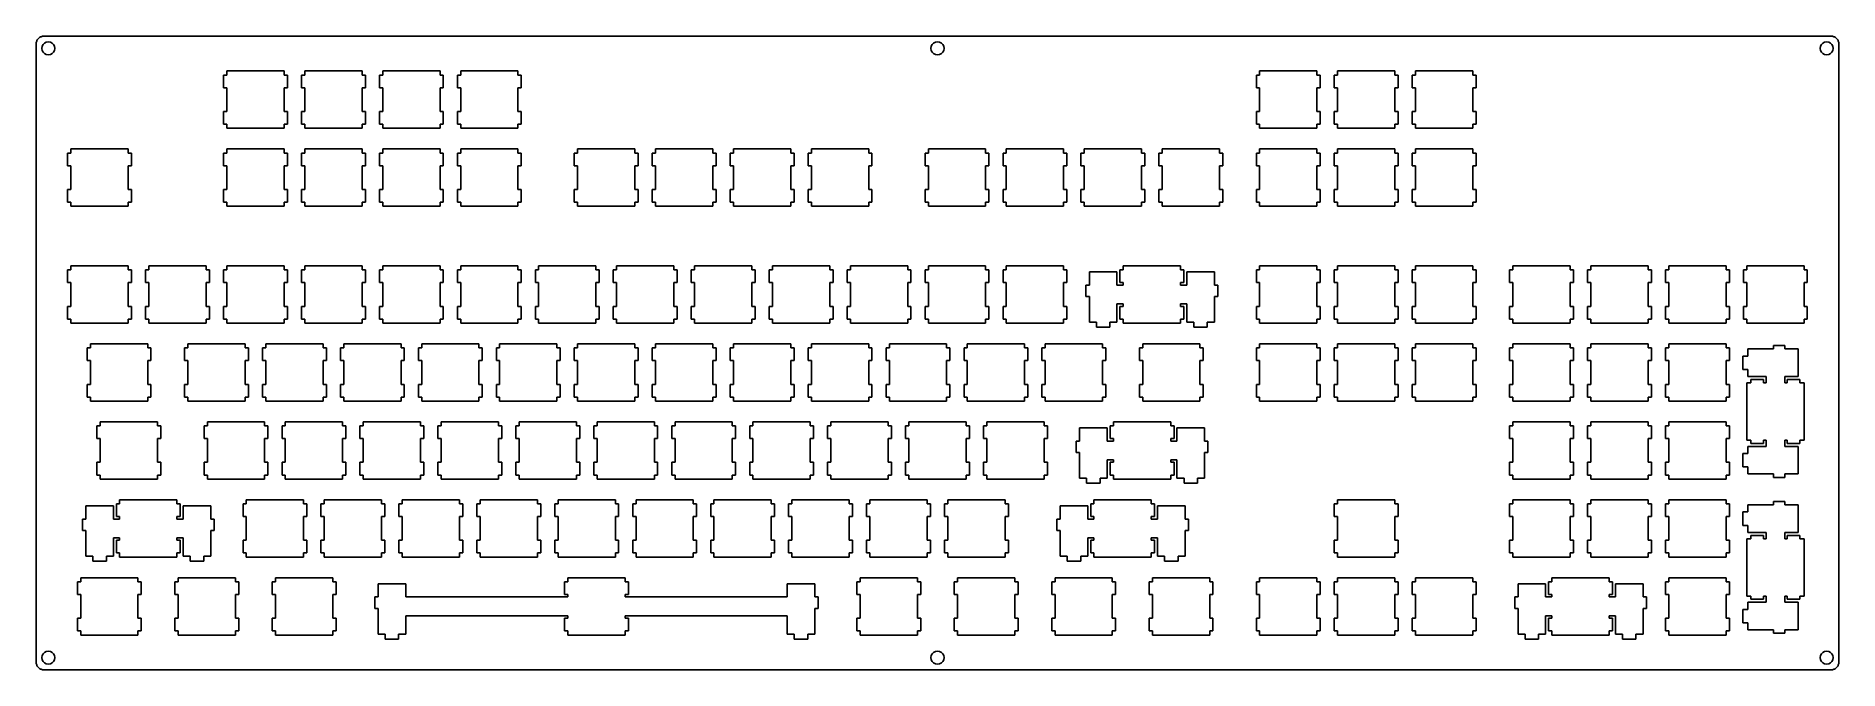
# Model space of a CAD drawing. Extents: x 0 to 441, y 0 to 155.
import ezdxf

# ---------------------------------------------------------------- set-up
doc = ezdxf.new("R2010")
doc.units = 0
doc.layers.get('0').update_dxf_attribs({"linetype": 'CONTINUOUS'})

msp = doc.modelspace()

# ---------------------------------------------------------------- linework, layer by layer
at = {"color": 0}
for p, q in [((0.38999, 154.172), (0.4768, 154.303)), ((0.4768, 154.303), (0.57464, 154.426)), ((0.57464, 154.426), (0.68075, 154.541)), ((0.68075, 154.541), (0.79651, 154.648)), ((0.79651, 154.648), (0.91915, 154.745)), ((0.91915, 154.745), (1.05006, 154.832)), ((1.05006, 154.832), (1.18787, 154.909)), ((1.18787, 154.909), (1.32981, 154.974)), ((1.32981, 154.974), (1.47588, 155.029)), ((1.47588, 155.029), (1.62884, 155.072)), ((1.62884, 155.072), (1.7818, 155.102)), ((1.7818, 155.102), (1.9389, 155.12)), ((1.9389, 155.12), (2.096, 155.127)), ((2.096, 155.127), (438.721, 155.127)), ((438.721, 155.127), (438.877, 155.12)), ((438.877, 155.12), (439.032, 155.102)), ((439.032, 155.102), (439.187, 155.072)), ((439.187, 155.072), (439.339, 155.029)), ((439.339, 155.029), (439.487, 154.974)), ((439.487, 154.974), (439.628, 154.909)), ((439.628, 154.909), (439.766, 154.832)), ((439.766, 154.832), (439.896, 154.745)), ((439.896, 154.745), (440.02, 154.648)), ((440.02, 154.648), (440.136, 154.541)), ((440.136, 154.541), (440.242, 154.426)), ((440.242, 154.426), (440.341, 154.303)), ((440.341, 154.303), (440.425, 154.172)), ((0.09508, 153.126), (0.10197, 153.283)), ((0.09508, 2.25171), (0.09508, 153.126)), ((0.10197, 153.283), (0.11989, 153.44)), ((0.11989, 153.44), (0.15021, 153.593)), ((0.15021, 153.593), (0.19293, 153.746)), ((0.19293, 153.746), (0.24805, 153.892)), ((0.24805, 153.892), (0.31282, 154.034)), ((0.31282, 154.034), (0.38999, 154.172)), ((1.57372, 152.622), (1.49517, 152.127)), ((1.49517, 152.127), (1.57372, 151.632)), ((1.8011, 153.069), (1.57372, 152.622)), ((1.57372, 151.632), (1.8011, 151.187)), ((2.15387, 153.421), (1.8011, 153.069)), ((1.8011, 151.187), (2.15387, 150.833)), ((2.60036, 153.648), (2.15387, 153.421)), ((2.15387, 150.833), (2.60036, 150.606)), ((3.09507, 153.727), (2.60036, 153.648)), ((2.60036, 150.606), (3.09507, 150.527)), ((3.5898, 153.648), (3.09507, 153.727)), ((3.09507, 150.527), (3.5898, 150.606)), ((4.0349, 153.421), (3.5898, 153.648)), ((3.5898, 150.606), (4.0349, 150.833)), ((4.38905, 153.069), (4.0349, 153.421)), ((4.0349, 150.833), (4.38905, 151.187)), ((4.61641, 152.622), (4.38905, 153.069)), ((4.38905, 151.187), (4.61641, 151.632)), ((4.69498, 152.127), (4.61641, 152.622)), ((4.61641, 151.632), (4.69498, 152.127)), ((218.886, 152.622), (218.809, 152.127)), ((218.809, 152.127), (218.886, 151.632)), ((219.113, 153.069), (218.886, 152.622)), ((218.886, 151.632), (219.113, 151.187)), ((219.468, 153.421), (219.113, 153.069)), ((219.113, 151.187), (219.468, 150.833)), ((219.913, 153.648), (219.468, 153.421)), ((219.468, 150.833), (219.913, 150.606)), ((220.409, 153.727), (219.913, 153.648)), ((219.913, 150.606), (220.409, 150.527)), ((220.902, 153.648), (220.409, 153.727)), ((220.409, 150.527), (220.902, 150.606)), ((221.349, 153.421), (220.902, 153.648)), ((220.902, 150.606), (221.349, 150.833)), ((221.703, 153.069), (221.349, 153.421)), ((221.349, 150.833), (221.703, 151.187)), ((221.929, 152.622), (221.703, 153.069)), ((221.703, 151.187), (221.929, 151.632)), ((222.009, 152.127), (221.929, 152.622)), ((221.929, 151.632), (222.009, 152.127)), ((436.199, 152.622), (436.122, 152.127)), ((436.122, 152.127), (436.199, 151.632)), ((436.425, 153.069), (436.199, 152.622)), ((436.199, 151.632), (436.425, 151.187)), ((436.781, 153.421), (436.425, 153.069)), ((436.425, 151.187), (436.781, 150.833)), ((437.226, 153.648), (436.781, 153.421)), ((436.781, 150.833), (437.226, 150.606)), ((437.723, 153.727), (437.226, 153.648)), ((437.226, 150.606), (437.723, 150.527)), ((438.217, 153.648), (437.723, 153.727)), ((437.723, 150.527), (438.217, 150.606)), ((438.662, 153.421), (438.217, 153.648)), ((438.217, 150.606), (438.662, 150.833)), ((439.014, 153.069), (438.662, 153.421)), ((438.662, 150.833), (439.014, 151.187)), ((439.244, 152.622), (439.014, 153.069)), ((439.014, 151.187), (439.244, 151.632)), ((439.321, 152.127), (439.244, 152.622)), ((439.244, 151.632), (439.321, 152.127)), ((440.425, 154.172), (440.503, 154.034)), ((440.503, 154.034), (440.57, 153.892)), ((440.57, 153.892), (440.623, 153.746)), ((440.623, 153.746), (440.665, 153.593)), ((440.665, 153.593), (440.697, 153.44)), ((440.697, 153.44), (440.715, 153.283)), ((440.715, 153.283), (440.722, 153.126)), ((440.722, 153.126), (440.722, 2.25034)), ((46.7212, 145.602), (45.9204, 145.602)), ((45.9204, 145.602), (45.9204, 142.501)), ((46.7212, 146.602), (46.7212, 145.602)), ((60.7205, 146.602), (46.7212, 146.602)), ((60.7205, 145.602), (60.7205, 146.602)), ((61.5213, 145.602), (60.7205, 145.602)), ((61.5213, 142.501), (61.5213, 145.602)), ((65.7712, 145.602), (64.9704, 145.602)), ((64.9704, 145.602), (64.9704, 142.501)), ((65.7712, 146.602), (65.7712, 145.602)), ((79.7705, 146.602), (65.7712, 146.602)), ((79.7705, 145.602), (79.7705, 146.602)), ((80.5713, 145.602), (79.7705, 145.602)), ((80.5713, 142.501), (80.5713, 145.602)), ((84.8212, 145.602), (84.0204, 145.602)), ((84.0204, 145.602), (84.0204, 142.501)), ((84.8212, 146.602), (84.8212, 145.602)), ((98.8205, 146.602), (84.8212, 146.602)), ((98.8205, 145.602), (98.8205, 146.602)), ((99.6199, 145.602), (98.8205, 145.602)), ((99.6199, 142.501), (99.6199, 145.602)), ((103.87, 145.602), (103.07, 145.602)), ((103.07, 145.602), (103.07, 142.501)), ((103.87, 146.602), (103.87, 145.602)), ((117.869, 146.602), (103.87, 146.602)), ((117.869, 145.602), (117.869, 146.602)), ((118.67, 145.602), (117.869, 145.602)), ((118.67, 142.501), (118.67, 145.602)), ((299.132, 145.602), (298.333, 145.602)), ((298.333, 145.602), (298.333, 142.501)), ((299.132, 146.602), (299.132, 145.602)), ((313.133, 146.602), (299.132, 146.602)), ((313.133, 145.602), (313.133, 146.602)), ((313.932, 145.602), (313.133, 145.602)), ((313.932, 142.501), (313.932, 145.602)), ((318.182, 145.602), (317.383, 145.602)), ((317.383, 145.602), (317.383, 142.501)), ((318.182, 146.602), (318.182, 145.602)), ((332.183, 146.602), (318.182, 146.602)), ((332.183, 145.602), (332.183, 146.602)), ((332.982, 145.602), (332.183, 145.602)), ((332.982, 142.501), (332.982, 145.602)), ((337.232, 145.602), (336.433, 145.602)), ((336.433, 145.602), (336.433, 142.501)), ((337.232, 146.602), (337.232, 145.602)), ((351.233, 146.602), (337.232, 146.602)), ((351.233, 145.602), (351.233, 146.602)), ((352.032, 145.602), (351.233, 145.602)), ((352.032, 142.501), (352.032, 145.602)), ((45.9204, 142.501), (46.7212, 142.501)), ((46.7212, 142.501), (46.7212, 136.703)), ((60.7205, 136.703), (60.7205, 142.501)), ((60.7205, 142.501), (61.5213, 142.501)), ((64.9704, 142.501), (65.7712, 142.501)), ((65.7712, 142.501), (65.7712, 136.703)), ((79.7705, 136.703), (79.7705, 142.501)), ((79.7705, 142.501), (80.5713, 142.501)), ((84.0204, 142.501), (84.8212, 142.501)), ((84.8212, 142.501), (84.8212, 136.703)), ((98.8205, 136.703), (98.8205, 142.501)), ((98.8205, 142.501), (99.6199, 142.501)), ((103.07, 142.501), (103.87, 142.501)), ((103.87, 142.501), (103.87, 136.703)), ((117.869, 136.703), (117.869, 142.501)), ((117.869, 142.501), (118.67, 142.501)), ((298.333, 142.501), (299.132, 142.501)), ((299.132, 142.501), (299.132, 136.703)), ((313.133, 136.703), (313.133, 142.501)), ((313.133, 142.501), (313.932, 142.501)), ((317.383, 142.501), (318.182, 142.501)), ((318.182, 142.501), (318.182, 136.703)), ((332.183, 136.703), (332.183, 142.501)), ((332.183, 142.501), (332.982, 142.501)), ((336.433, 142.501), (337.232, 142.501)), ((337.232, 142.501), (337.232, 136.703)), ((351.233, 136.703), (351.233, 142.501)), ((351.233, 142.501), (352.032, 142.501)), ((46.7212, 136.703), (45.9204, 136.703)), ((45.9204, 136.703), (45.9204, 133.602)), ((61.5213, 136.703), (60.7205, 136.703)), ((61.5213, 133.602), (61.5213, 136.703)), ((65.7712, 136.703), (64.9704, 136.703)), ((64.9704, 136.703), (64.9704, 133.602)), ((80.5713, 136.703), (79.7705, 136.703)), ((80.5713, 133.602), (80.5713, 136.703)), ((84.8212, 136.703), (84.0204, 136.703)), ((84.0204, 136.703), (84.0204, 133.602)), ((99.6199, 136.703), (98.8205, 136.703)), ((99.6199, 133.602), (99.6199, 136.703)), ((103.87, 136.703), (103.07, 136.703)), ((103.07, 136.703), (103.07, 133.602)), ((118.67, 136.703), (117.869, 136.703)), ((118.67, 133.602), (118.67, 136.703)), ((299.132, 136.703), (298.333, 136.703)), ((298.333, 136.703), (298.333, 133.602)), ((313.932, 136.703), (313.133, 136.703)), ((313.932, 133.602), (313.932, 136.703)), ((318.182, 136.703), (317.383, 136.703)), ((317.383, 136.703), (317.383, 133.602)), ((332.982, 136.703), (332.183, 136.703)), ((332.982, 133.602), (332.982, 136.703)), ((337.232, 136.703), (336.433, 136.703)), ((336.433, 136.703), (336.433, 133.602)), ((352.032, 136.703), (351.233, 136.703)), ((352.032, 133.602), (352.032, 136.703)), ((45.9204, 133.602), (46.7212, 133.602)), ((46.7212, 133.602), (46.7212, 132.602)), ((46.7212, 132.602), (60.7205, 132.602)), ((60.7205, 132.602), (60.7205, 133.602)), ((60.7205, 133.602), (61.5213, 133.602)), ((64.9704, 133.602), (65.7712, 133.602)), ((65.7712, 133.602), (65.7712, 132.602)), ((65.7712, 132.602), (79.7705, 132.602)), ((79.7705, 132.602), (79.7705, 133.602)), ((79.7705, 133.602), (80.5713, 133.602)), ((84.0204, 133.602), (84.8212, 133.602)), ((84.8212, 133.602), (84.8212, 132.602)), ((84.8212, 132.602), (98.8205, 132.602)), ((98.8205, 132.602), (98.8205, 133.602)), ((98.8205, 133.602), (99.6199, 133.602)), ((103.07, 133.602), (103.87, 133.602)), ((103.87, 133.602), (103.87, 132.602)), ((103.87, 132.602), (117.869, 132.602)), ((117.869, 132.602), (117.869, 133.602)), ((117.869, 133.602), (118.67, 133.602)), ((298.333, 133.602), (299.132, 133.602)), ((299.132, 133.602), (299.132, 132.602)), ((299.132, 132.602), (313.133, 132.602)), ((313.133, 132.602), (313.133, 133.602)), ((313.133, 133.602), (313.932, 133.602)), ((317.383, 133.602), (318.182, 133.602)), ((318.182, 133.602), (318.182, 132.602)), ((318.182, 132.602), (332.183, 132.602)), ((332.183, 132.602), (332.183, 133.602)), ((332.183, 133.602), (332.982, 133.602)), ((336.433, 133.602), (337.232, 133.602)), ((337.232, 133.602), (337.232, 132.602)), ((337.232, 132.602), (351.233, 132.602)), ((351.233, 132.602), (351.233, 133.602)), ((351.233, 133.602), (352.032, 133.602)), ((8.61963, 126.552), (7.819, 126.552)), ((7.819, 126.552), (7.819, 123.451)), ((7.819, 123.451), (8.61963, 123.451)), ((8.61963, 127.551), (8.61963, 126.552)), ((22.6205, 127.551), (8.61963, 127.551)), ((8.61963, 123.451), (8.61963, 117.651)), ((22.6205, 126.552), (22.6205, 127.551)), ((23.4211, 126.552), (22.6205, 126.552)), ((22.6205, 117.651), (22.6205, 123.451)), ((22.6205, 123.451), (23.4211, 123.451)), ((23.4211, 123.451), (23.4211, 126.552)), ((46.7212, 126.552), (45.9204, 126.552)), ((45.9204, 126.552), (45.9204, 123.451)), ((45.9204, 123.451), (46.7212, 123.451)), ((46.7212, 127.551), (46.7212, 126.552)), ((60.7205, 127.551), (46.7212, 127.551)), ((46.7212, 123.451), (46.7212, 117.651)), ((60.7205, 126.552), (60.7205, 127.551)), ((61.5213, 126.552), (60.7205, 126.552)), ((60.7205, 117.651), (60.7205, 123.451)), ((60.7205, 123.451), (61.5213, 123.451)), ((61.5213, 123.451), (61.5213, 126.552)), ((65.7712, 126.552), (64.9704, 126.552)), ((64.9704, 126.552), (64.9704, 123.451)), ((64.9704, 123.451), (65.7712, 123.451)), ((65.7712, 127.551), (65.7712, 126.552)), ((79.7705, 127.551), (65.7712, 127.551)), ((65.7712, 123.451), (65.7712, 117.651)), ((79.7705, 126.552), (79.7705, 127.551)), ((80.5713, 126.552), (79.7705, 126.552)), ((79.7705, 117.651), (79.7705, 123.451)), ((79.7705, 123.451), (80.5713, 123.451)), ((80.5713, 123.451), (80.5713, 126.552)), ((84.8212, 126.552), (84.0204, 126.552)), ((84.0204, 126.552), (84.0204, 123.451)), ((84.0204, 123.451), (84.8212, 123.451)), ((84.8212, 127.551), (84.8212, 126.552)), ((98.8205, 127.551), (84.8212, 127.551)), ((84.8212, 123.451), (84.8212, 117.651)), ((98.8205, 126.552), (98.8205, 127.551)), ((99.6199, 126.552), (98.8205, 126.552)), ((98.8205, 117.651), (98.8205, 123.451)), ((98.8205, 123.451), (99.6199, 123.451)), ((99.6199, 123.451), (99.6199, 126.552)), ((103.87, 126.552), (103.07, 126.552)), ((103.07, 126.552), (103.07, 123.451)), ((103.07, 123.451), (103.87, 123.451)), ((103.87, 127.551), (103.87, 126.552)), ((117.869, 127.551), (103.87, 127.551)), ((103.87, 123.451), (103.87, 117.651)), ((117.869, 126.552), (117.869, 127.551)), ((118.67, 126.552), (117.869, 126.552)), ((117.869, 117.651), (117.869, 123.451)), ((117.869, 123.451), (118.67, 123.451)), ((118.67, 123.451), (118.67, 126.552)), ((132.446, 126.552), (131.644, 126.552)), ((131.644, 126.552), (131.644, 123.451)), ((131.644, 123.451), (132.446, 123.451)), ((132.446, 127.551), (132.446, 126.552)), ((146.445, 127.551), (132.446, 127.551)), ((132.446, 123.451), (132.446, 117.651)), ((146.445, 126.552), (146.445, 127.551)), ((147.246, 126.552), (146.445, 126.552)), ((146.445, 117.651), (146.445, 123.451)), ((146.445, 123.451), (147.246, 123.451)), ((147.246, 123.451), (147.246, 126.552)), ((151.496, 126.552), (150.695, 126.552)), ((150.695, 126.552), (150.695, 123.451)), ((150.695, 123.451), (151.496, 123.451)), ((151.496, 127.551), (151.496, 126.552)), ((165.495, 127.551), (151.496, 127.551)), ((151.496, 123.451), (151.496, 117.651)), ((165.495, 126.552), (165.495, 127.551)), ((166.296, 126.552), (165.495, 126.552)), ((165.495, 117.651), (165.495, 123.451)), ((165.495, 123.451), (166.296, 123.451)), ((166.296, 123.451), (166.296, 126.552)), ((170.546, 126.552), (169.745, 126.552)), ((169.745, 126.552), (169.745, 123.451)), ((169.745, 123.451), (170.546, 123.451)), ((170.546, 127.551), (170.546, 126.552)), ((184.545, 127.551), (170.546, 127.551)), ((170.546, 123.451), (170.546, 117.651)), ((184.545, 126.552), (184.545, 127.551)), ((185.346, 126.552), (184.545, 126.552)), ((184.545, 117.651), (184.545, 123.451)), ((184.545, 123.451), (185.346, 123.451)), ((185.346, 123.451), (185.346, 126.552)), ((189.596, 126.552), (188.795, 126.552)), ((188.795, 126.552), (188.795, 123.451)), ((188.795, 123.451), (189.596, 123.451)), ((189.596, 127.551), (189.596, 126.552)), ((203.595, 127.551), (189.596, 127.551)), ((189.596, 123.451), (189.596, 117.651)), ((203.595, 126.552), (203.595, 127.551)), ((204.396, 126.552), (203.595, 126.552)), ((203.595, 117.651), (203.595, 123.451)), ((203.595, 123.451), (204.396, 123.451)), ((204.396, 123.451), (204.396, 126.552)), ((218.171, 126.552), (217.37, 126.552)), ((217.37, 126.552), (217.37, 123.451)), ((217.37, 123.451), (218.171, 123.451)), ((218.171, 127.551), (218.171, 126.552)), ((232.17, 127.551), (218.171, 127.551)), ((218.171, 123.451), (218.171, 117.651)), ((232.17, 126.552), (232.17, 127.551)), ((232.971, 126.552), (232.17, 126.552)), ((232.17, 117.651), (232.17, 123.451)), ((232.17, 123.451), (232.971, 123.451)), ((232.971, 123.451), (232.971, 126.552)), ((237.221, 126.552), (236.42, 126.552)), ((236.42, 126.552), (236.42, 123.451)), ((236.42, 123.451), (237.221, 123.451)), ((237.221, 127.551), (237.221, 126.552)), ((251.22, 127.551), (237.221, 127.551)), ((237.221, 123.451), (237.221, 117.651)), ((251.22, 126.552), (251.22, 127.551)), ((252.021, 126.552), (251.22, 126.552)), ((251.22, 117.651), (251.22, 123.451)), ((251.22, 123.451), (252.021, 123.451)), ((252.021, 123.451), (252.021, 126.552)), ((256.271, 126.552), (255.47, 126.552)), ((255.47, 126.552), (255.47, 123.451)), ((255.47, 123.451), (256.271, 123.451)), ((256.271, 127.551), (256.271, 126.552)), ((270.27, 127.551), (256.271, 127.551)), ((256.271, 123.451), (256.271, 117.651)), ((270.27, 126.552), (270.27, 127.551)), ((271.071, 126.552), (270.27, 126.552)), ((270.27, 117.651), (270.27, 123.451)), ((270.27, 123.451), (271.071, 123.451)), ((271.071, 123.451), (271.071, 126.552)), ((275.321, 126.552), (274.52, 126.552)), ((274.52, 126.552), (274.52, 123.451)), ((274.52, 123.451), (275.321, 123.451)), ((275.321, 127.551), (275.321, 126.552)), ((289.32, 127.551), (275.321, 127.551)), ((275.321, 123.451), (275.321, 117.651)), ((289.32, 126.552), (289.32, 127.551)), ((290.121, 126.552), (289.32, 126.552)), ((289.32, 117.651), (289.32, 123.451)), ((289.32, 123.451), (290.121, 123.451)), ((290.121, 123.451), (290.121, 126.552)), ((299.132, 126.552), (298.333, 126.552)), ((298.333, 126.552), (298.333, 123.451)), ((298.333, 123.451), (299.132, 123.451)), ((299.132, 127.551), (299.132, 126.552)), ((313.133, 127.551), (299.132, 127.551)), ((299.132, 123.451), (299.132, 117.651)), ((313.133, 126.552), (313.133, 127.551)), ((313.932, 126.552), (313.133, 126.552)), ((313.133, 117.651), (313.133, 123.451)), ((313.133, 123.451), (313.932, 123.451)), ((313.932, 123.451), (313.932, 126.552)), ((318.182, 126.552), (317.383, 126.552)), ((317.383, 126.552), (317.383, 123.451)), ((317.383, 123.451), (318.182, 123.451)), ((318.182, 127.551), (318.182, 126.552)), ((332.183, 127.551), (318.182, 127.551)), ((318.182, 123.451), (318.182, 117.651)), ((332.183, 126.552), (332.183, 127.551)), ((332.982, 126.552), (332.183, 126.552)), ((332.183, 117.651), (332.183, 123.451)), ((332.183, 123.451), (332.982, 123.451)), ((332.982, 123.451), (332.982, 126.552)), ((337.232, 126.552), (336.433, 126.552)), ((336.433, 126.552), (336.433, 123.451)), ((336.433, 123.451), (337.232, 123.451)), ((337.232, 127.551), (337.232, 126.552)), ((351.233, 127.551), (337.232, 127.551)), ((337.232, 123.451), (337.232, 117.651)), ((351.233, 126.552), (351.233, 127.551)), ((352.032, 126.552), (351.233, 126.552)), ((351.233, 117.651), (351.233, 123.451)), ((351.233, 123.451), (352.032, 123.451)), ((352.032, 123.451), (352.032, 126.552)), ((8.61963, 117.651), (7.819, 117.651)), ((7.819, 117.651), (7.819, 114.552)), ((23.4211, 117.651), (22.6205, 117.651)), ((23.4211, 114.552), (23.4211, 117.651)), ((46.7212, 117.651), (45.9204, 117.651)), ((45.9204, 117.651), (45.9204, 114.552)), ((61.5213, 117.651), (60.7205, 117.651)), ((61.5213, 114.552), (61.5213, 117.651)), ((65.7712, 117.651), (64.9704, 117.651)), ((64.9704, 117.651), (64.9704, 114.552)), ((80.5713, 117.651), (79.7705, 117.651)), ((80.5713, 114.552), (80.5713, 117.651)), ((84.8212, 117.651), (84.0204, 117.651)), ((84.0204, 117.651), (84.0204, 114.552)), ((99.6199, 117.651), (98.8205, 117.651)), ((99.6199, 114.552), (99.6199, 117.651)), ((103.87, 117.651), (103.07, 117.651)), ((103.07, 117.651), (103.07, 114.552)), ((118.67, 117.651), (117.869, 117.651)), ((118.67, 114.552), (118.67, 117.651)), ((132.446, 117.651), (131.644, 117.651)), ((131.644, 117.651), (131.644, 114.552)), ((147.246, 117.651), (146.445, 117.651)), ((147.246, 114.552), (147.246, 117.651)), ((151.496, 117.651), (150.695, 117.651)), ((150.695, 117.651), (150.695, 114.552)), ((166.296, 117.651), (165.495, 117.651)), ((166.296, 114.552), (166.296, 117.651)), ((170.546, 117.651), (169.745, 117.651)), ((169.745, 117.651), (169.745, 114.552)), ((185.346, 117.651), (184.545, 117.651)), ((185.346, 114.552), (185.346, 117.651)), ((189.596, 117.651), (188.795, 117.651)), ((188.795, 117.651), (188.795, 114.552)), ((204.396, 117.651), (203.595, 117.651)), ((204.396, 114.552), (204.396, 117.651)), ((218.171, 117.651), (217.37, 117.651)), ((217.37, 117.651), (217.37, 114.552)), ((232.971, 117.651), (232.17, 117.651)), ((232.971, 114.552), (232.971, 117.651)), ((237.221, 117.651), (236.42, 117.651)), ((236.42, 117.651), (236.42, 114.552)), ((252.021, 117.651), (251.22, 117.651)), ((252.021, 114.552), (252.021, 117.651)), ((256.271, 117.651), (255.47, 117.651)), ((255.47, 117.651), (255.47, 114.552)), ((271.071, 117.651), (270.27, 117.651)), ((271.071, 114.552), (271.071, 117.651)), ((275.321, 117.651), (274.52, 117.651)), ((274.52, 117.651), (274.52, 114.552)), ((290.121, 117.651), (289.32, 117.651)), ((290.121, 114.552), (290.121, 117.651)), ((299.132, 117.651), (298.333, 117.651)), ((298.333, 117.651), (298.333, 114.552)), ((313.932, 117.651), (313.133, 117.651)), ((313.932, 114.552), (313.932, 117.651)), ((318.182, 117.651), (317.383, 117.651)), ((317.383, 117.651), (317.383, 114.552)), ((332.982, 117.651), (332.183, 117.651)), ((332.982, 114.552), (332.982, 117.651)), ((337.232, 117.651), (336.433, 117.651)), ((336.433, 117.651), (336.433, 114.552)), ((352.032, 117.651), (351.233, 117.651)), ((352.032, 114.552), (352.032, 117.651)), ((7.819, 114.552), (8.61963, 114.552)), ((8.61963, 114.552), (8.61963, 113.552)), ((8.61963, 113.552), (22.6205, 113.552)), ((22.6205, 113.552), (22.6205, 114.552)), ((22.6205, 114.552), (23.4211, 114.552)), ((45.9204, 114.552), (46.7212, 114.552)), ((46.7212, 114.552), (46.7212, 113.552)), ((46.7212, 113.552), (60.7205, 113.552)), ((60.7205, 113.552), (60.7205, 114.552)), ((60.7205, 114.552), (61.5213, 114.552)), ((64.9704, 114.552), (65.7712, 114.552)), ((65.7712, 114.552), (65.7712, 113.552)), ((65.7712, 113.552), (79.7705, 113.552)), ((79.7705, 113.552), (79.7705, 114.552)), ((79.7705, 114.552), (80.5713, 114.552)), ((84.0204, 114.552), (84.8212, 114.552)), ((84.8212, 114.552), (84.8212, 113.552)), ((84.8212, 113.552), (98.8205, 113.552)), ((98.8205, 113.552), (98.8205, 114.552)), ((98.8205, 114.552), (99.6199, 114.552)), ((103.07, 114.552), (103.87, 114.552)), ((103.87, 114.552), (103.87, 113.552)), ((103.87, 113.552), (117.869, 113.552)), ((117.869, 113.552), (117.869, 114.552)), ((117.869, 114.552), (118.67, 114.552)), ((131.644, 114.552), (132.446, 114.552)), ((132.446, 114.552), (132.446, 113.552)), ((132.446, 113.552), (146.445, 113.552)), ((146.445, 113.552), (146.445, 114.552)), ((146.445, 114.552), (147.246, 114.552)), ((150.695, 114.552), (151.496, 114.552)), ((151.496, 114.552), (151.496, 113.552)), ((151.496, 113.552), (165.495, 113.552)), ((165.495, 113.552), (165.495, 114.552)), ((165.495, 114.552), (166.296, 114.552)), ((169.745, 114.552), (170.546, 114.552)), ((170.546, 114.552), (170.546, 113.552)), ((170.546, 113.552), (184.545, 113.552)), ((184.545, 113.552), (184.545, 114.552)), ((184.545, 114.552), (185.346, 114.552)), ((188.795, 114.552), (189.596, 114.552)), ((189.596, 114.552), (189.596, 113.552)), ((189.596, 113.552), (203.595, 113.552)), ((203.595, 113.552), (203.595, 114.552)), ((203.595, 114.552), (204.396, 114.552)), ((217.37, 114.552), (218.171, 114.552)), ((218.171, 114.552), (218.171, 113.552)), ((218.171, 113.552), (232.17, 113.552)), ((232.17, 113.552), (232.17, 114.552)), ((232.17, 114.552), (232.971, 114.552)), ((236.42, 114.552), (237.221, 114.552)), ((237.221, 114.552), (237.221, 113.552)), ((237.221, 113.552), (251.22, 113.552)), ((251.22, 113.552), (251.22, 114.552)), ((251.22, 114.552), (252.021, 114.552)), ((255.47, 114.552), (256.271, 114.552)), ((256.271, 114.552), (256.271, 113.552)), ((256.271, 113.552), (270.27, 113.552)), ((270.27, 113.552), (270.27, 114.552)), ((270.27, 114.552), (271.071, 114.552)), ((274.52, 114.552), (275.321, 114.552)), ((275.321, 114.552), (275.321, 113.552)), ((275.321, 113.552), (289.32, 113.552)), ((289.32, 113.552), (289.32, 114.552)), ((289.32, 114.552), (290.121, 114.552)), ((298.333, 114.552), (299.132, 114.552)), ((299.132, 114.552), (299.132, 113.552)), ((299.132, 113.552), (313.133, 113.552)), ((313.133, 113.552), (313.133, 114.552)), ((313.133, 114.552), (313.932, 114.552)), ((317.383, 114.552), (318.182, 114.552)), ((318.182, 114.552), (318.182, 113.552)), ((318.182, 113.552), (332.183, 113.552)), ((332.183, 113.552), (332.183, 114.552)), ((332.183, 114.552), (332.982, 114.552)), ((336.433, 114.552), (337.232, 114.552)), ((337.232, 114.552), (337.232, 113.552)), ((337.232, 113.552), (351.233, 113.552)), ((351.233, 113.552), (351.233, 114.552)), ((351.233, 114.552), (352.032, 114.552)), ((8.61963, 97.977), (7.819, 97.977)), ((7.819, 97.977), (7.819, 94.8764)), ((8.61963, 98.9764), (8.61963, 97.977)), ((22.6205, 98.9764), (8.61963, 98.9764)), ((22.6205, 97.977), (22.6205, 98.9764)), ((23.4211, 97.977), (22.6205, 97.977)), ((23.4211, 94.8764), (23.4211, 97.977)), ((27.671, 97.977), (26.8704, 97.977)), ((26.8704, 97.977), (26.8704, 94.8764)), ((27.671, 98.9764), (27.671, 97.977)), ((41.6705, 98.9764), (27.671, 98.9764)), ((41.6705, 97.977), (41.6705, 98.9764)), ((42.4713, 97.977), (41.6705, 97.977)), ((42.4713, 94.8764), (42.4713, 97.977)), ((46.7212, 97.977), (45.9204, 97.977)), ((45.9204, 97.977), (45.9204, 94.8764)), ((46.7212, 98.9764), (46.7212, 97.977)), ((60.7205, 98.9764), (46.7212, 98.9764)), ((60.7205, 97.977), (60.7205, 98.9764)), ((61.5213, 97.977), (60.7205, 97.977)), ((61.5213, 94.8764), (61.5213, 97.977)), ((65.7712, 97.977), (64.9704, 97.977)), ((64.9704, 97.977), (64.9704, 94.8764)), ((65.7712, 98.9764), (65.7712, 97.977)), ((79.7705, 98.9764), (65.7712, 98.9764)), ((79.7705, 97.977), (79.7705, 98.9764)), ((80.5713, 97.977), (79.7705, 97.977)), ((80.5713, 94.8764), (80.5713, 97.977)), ((84.8212, 97.977), (84.0204, 97.977)), ((84.0204, 97.977), (84.0204, 94.8764)), ((84.8212, 98.9764), (84.8212, 97.977)), ((98.8205, 98.9764), (84.8212, 98.9764)), ((98.8205, 97.977), (98.8205, 98.9764)), ((99.6199, 97.977), (98.8205, 97.977)), ((99.6199, 94.8764), (99.6199, 97.977)), ((103.87, 97.977), (103.07, 97.977)), ((103.07, 97.977), (103.07, 94.8764)), ((103.87, 98.9764), (103.87, 97.977)), ((117.869, 98.9764), (103.87, 98.9764)), ((117.869, 97.977), (117.869, 98.9764)), ((118.67, 97.977), (117.869, 97.977)), ((118.67, 94.8764), (118.67, 97.977)), ((122.92, 97.977), (122.119, 97.977)), ((122.119, 97.977), (122.119, 94.8764)), ((122.92, 98.9764), (122.92, 97.977)), ((136.92, 98.9764), (122.92, 98.9764)), ((136.92, 97.977), (136.92, 98.9764)), ((137.721, 97.977), (136.92, 97.977)), ((137.721, 94.8764), (137.721, 97.977)), ((141.971, 97.977), (141.17, 97.977)), ((141.17, 97.977), (141.17, 94.8764)), ((141.971, 98.9764), (141.971, 97.977)), ((155.97, 98.9764), (141.971, 98.9764)), ((155.97, 97.977), (155.97, 98.9764)), ((156.771, 97.977), (155.97, 97.977)), ((156.771, 94.8764), (156.771, 97.977)), ((161.021, 97.977), (160.22, 97.977)), ((160.22, 97.977), (160.22, 94.8764)), ((161.021, 98.9764), (161.021, 97.977)), ((175.02, 98.9764), (161.021, 98.9764)), ((175.02, 97.977), (175.02, 98.9764)), ((175.821, 97.977), (175.02, 97.977)), ((175.821, 94.8764), (175.821, 97.977)), ((180.071, 97.977), (179.27, 97.977)), ((179.27, 97.977), (179.27, 94.8764)), ((180.071, 98.9764), (180.071, 97.977)), ((194.07, 98.9764), (180.071, 98.9764)), ((194.07, 97.977), (194.07, 98.9764)), ((194.871, 97.977), (194.07, 97.977)), ((194.871, 94.8764), (194.871, 97.977)), ((199.121, 97.977), (198.32, 97.977)), ((198.32, 97.977), (198.32, 94.8764)), ((199.121, 98.9764), (199.121, 97.977)), ((213.12, 98.9764), (199.121, 98.9764)), ((213.12, 97.977), (213.12, 98.9764)), ((213.921, 97.977), (213.12, 97.977)), ((213.921, 94.8764), (213.921, 97.977)), ((218.171, 97.977), (217.37, 97.977)), ((217.37, 97.977), (217.37, 94.8764)), ((218.171, 98.9764), (218.171, 97.977)), ((232.17, 98.9764), (218.171, 98.9764)), ((232.17, 97.977), (232.17, 98.9764)), ((232.971, 97.977), (232.17, 97.977)), ((232.971, 94.8764), (232.971, 97.977)), ((237.221, 97.977), (236.42, 97.977)), ((236.42, 97.977), (236.42, 94.8764)), ((237.221, 98.9764), (237.221, 97.977)), ((251.22, 98.9764), (237.221, 98.9764)), ((251.22, 97.977), (251.22, 98.9764)), ((252.021, 97.977), (251.22, 97.977)), ((252.021, 94.8764), (252.021, 97.977)), ((264.27, 97.5071), (257.521, 97.5071)), ((257.521, 97.5071), (257.521, 94.277)), ((264.27, 94.277), (264.27, 97.5071)), ((265.796, 97.977), (264.995, 97.977)), ((264.995, 97.977), (264.995, 94.8764)), ((265.796, 98.9764), (265.796, 97.977)), ((279.795, 98.9764), (265.796, 98.9764)), ((279.795, 97.977), (279.795, 98.9764)), ((280.596, 97.977), (279.795, 97.977)), ((280.596, 94.8764), (280.596, 97.977)), ((288.071, 97.5071), (281.321, 97.5071)), ((281.321, 97.5071), (281.321, 94.277)), ((288.071, 94.277), (288.071, 97.5071)), ((299.132, 97.977), (298.333, 97.977)), ((298.333, 97.977), (298.333, 94.8764)), ((299.132, 98.9764), (299.132, 97.977)), ((313.133, 98.9764), (299.132, 98.9764)), ((313.133, 97.977), (313.133, 98.9764)), ((313.932, 97.977), (313.133, 97.977)), ((313.932, 94.8764), (313.932, 97.977)), ((318.182, 97.977), (317.383, 97.977)), ((317.383, 97.977), (317.383, 94.8764)), ((318.182, 98.9764), (318.182, 97.977)), ((332.183, 98.9764), (318.182, 98.9764)), ((332.183, 97.977), (332.183, 98.9764)), ((332.982, 97.977), (332.183, 97.977)), ((332.982, 94.8764), (332.982, 97.977)), ((337.232, 97.977), (336.433, 97.977)), ((336.433, 97.977), (336.433, 94.8764)), ((337.232, 98.9764), (337.232, 97.977)), ((351.233, 98.9764), (337.232, 98.9764)), ((351.233, 97.977), (351.233, 98.9764)), ((352.032, 97.977), (351.233, 97.977)), ((352.032, 94.8764), (352.032, 97.977)), ((361.047, 97.977), (360.246, 97.977)), ((360.246, 97.977), (360.246, 94.8764)), ((361.047, 98.9764), (361.047, 97.977)), ((375.045, 98.9764), (361.047, 98.9764)), ((375.045, 97.977), (375.045, 98.9764)), ((375.846, 97.977), (375.045, 97.977)), ((375.846, 94.8764), (375.846, 97.977)), ((380.097, 97.977), (379.296, 97.977)), ((379.296, 97.977), (379.296, 94.8764)), ((380.097, 98.9764), (380.097, 97.977)), ((394.095, 98.9764), (380.097, 98.9764)), ((394.095, 97.977), (394.095, 98.9764)), ((394.896, 97.977), (394.095, 97.977)), ((394.896, 94.8764), (394.896, 97.977)), ((399.147, 97.977), (398.346, 97.977)), ((398.346, 97.977), (398.346, 94.8764)), ((399.147, 98.9764), (399.147, 97.977)), ((413.145, 98.9764), (399.147, 98.9764)), ((413.145, 97.977), (413.145, 98.9764)), ((413.946, 97.977), (413.145, 97.977)), ((413.946, 94.8764), (413.946, 97.977)), ((418.197, 97.977), (417.396, 97.977)), ((417.396, 97.977), (417.396, 94.8764)), ((418.197, 98.9764), (418.197, 97.977)), ((432.195, 98.9764), (418.197, 98.9764)), ((432.195, 97.977), (432.195, 98.9764)), ((432.996, 97.977), (432.195, 97.977)), ((432.996, 94.8764), (432.996, 97.977)), ((7.819, 94.8764), (8.61963, 94.8764)), ((8.61963, 94.8764), (8.61963, 89.0764)), ((22.6205, 89.0764), (22.6205, 94.8764)), ((22.6205, 94.8764), (23.4211, 94.8764)), ((26.8704, 94.8764), (27.671, 94.8764)), ((27.671, 94.8764), (27.671, 89.0764)), ((41.6705, 89.0764), (41.6705, 94.8764)), ((41.6705, 94.8764), (42.4713, 94.8764)), ((45.9204, 94.8764), (46.7212, 94.8764)), ((46.7212, 94.8764), (46.7212, 89.0764)), ((60.7205, 89.0764), (60.7205, 94.8764)), ((60.7205, 94.8764), (61.5213, 94.8764)), ((64.9704, 94.8764), (65.7712, 94.8764)), ((65.7712, 94.8764), (65.7712, 89.0764)), ((79.7705, 89.0764), (79.7705, 94.8764)), ((79.7705, 94.8764), (80.5713, 94.8764)), ((84.0204, 94.8764), (84.8212, 94.8764)), ((84.8212, 94.8764), (84.8212, 89.0764)), ((98.8205, 89.0764), (98.8205, 94.8764)), ((98.8205, 94.8764), (99.6199, 94.8764)), ((103.07, 94.8764), (103.87, 94.8764)), ((103.87, 94.8764), (103.87, 89.0764)), ((117.869, 89.0764), (117.869, 94.8764)), ((117.869, 94.8764), (118.67, 94.8764)), ((122.119, 94.8764), (122.92, 94.8764)), ((122.92, 94.8764), (122.92, 89.0764)), ((136.92, 89.0764), (136.92, 94.8764)), ((136.92, 94.8764), (137.721, 94.8764)), ((141.17, 94.8764), (141.971, 94.8764)), ((141.971, 94.8764), (141.971, 89.0764)), ((155.97, 89.0764), (155.97, 94.8764)), ((155.97, 94.8764), (156.771, 94.8764)), ((160.22, 94.8764), (161.021, 94.8764)), ((161.021, 94.8764), (161.021, 89.0764)), ((175.02, 89.0764), (175.02, 94.8764)), ((175.02, 94.8764), (175.821, 94.8764)), ((179.27, 94.8764), (180.071, 94.8764)), ((180.071, 94.8764), (180.071, 89.0764)), ((194.07, 89.0764), (194.07, 94.8764)), ((194.07, 94.8764), (194.871, 94.8764)), ((198.32, 94.8764), (199.121, 94.8764)), ((199.121, 94.8764), (199.121, 89.0764)), ((213.12, 89.0764), (213.12, 94.8764)), ((213.12, 94.8764), (213.921, 94.8764)), ((217.37, 94.8764), (218.171, 94.8764)), ((218.171, 94.8764), (218.171, 89.0764)), ((232.17, 89.0764), (232.17, 94.8764)), ((232.17, 94.8764), (232.971, 94.8764)), ((236.42, 94.8764), (237.221, 94.8764)), ((237.221, 94.8764), (237.221, 89.0764)), ((251.22, 89.0764), (251.22, 94.8764)), ((251.22, 94.8764), (252.021, 94.8764)), ((257.521, 94.277), (256.696, 94.277)), ((256.696, 94.277), (256.696, 91.477)), ((265.796, 94.277), (264.27, 94.277)), ((264.995, 94.8764), (265.796, 94.8764)), ((265.796, 94.8764), (265.796, 94.277)), ((279.795, 94.277), (279.795, 94.8764)), ((279.795, 94.8764), (280.596, 94.8764)), ((281.321, 94.277), (279.795, 94.277)), ((288.896, 94.277), (288.071, 94.277)), ((288.896, 91.477), (288.896, 94.277)), ((298.333, 94.8764), (299.132, 94.8764)), ((299.132, 94.8764), (299.132, 89.0764)), ((313.133, 89.0764), (313.133, 94.8764)), ((313.133, 94.8764), (313.932, 94.8764)), ((317.383, 94.8764), (318.182, 94.8764)), ((318.182, 94.8764), (318.182, 89.0764)), ((332.183, 89.0764), (332.183, 94.8764)), ((332.183, 94.8764), (332.982, 94.8764)), ((336.433, 94.8764), (337.232, 94.8764)), ((337.232, 94.8764), (337.232, 89.0764)), ((351.233, 89.0764), (351.233, 94.8764)), ((351.233, 94.8764), (352.032, 94.8764)), ((360.246, 94.8764), (361.047, 94.8764)), ((361.047, 94.8764), (361.047, 89.0764)), ((375.045, 89.0764), (375.045, 94.8764)), ((375.045, 94.8764), (375.846, 94.8764)), ((379.296, 94.8764), (380.097, 94.8764)), ((380.097, 94.8764), (380.097, 89.0764)), ((394.095, 89.0764), (394.095, 94.8764)), ((394.095, 94.8764), (394.896, 94.8764)), ((398.346, 94.8764), (399.147, 94.8764)), ((399.147, 94.8764), (399.147, 89.0764)), ((413.145, 89.0764), (413.145, 94.8764)), ((413.145, 94.8764), (413.946, 94.8764)), ((417.396, 94.8764), (418.197, 94.8764)), ((418.197, 94.8764), (418.197, 89.0764)), ((432.195, 89.0764), (432.195, 94.8764)), ((432.195, 94.8764), (432.996, 94.8764)), ((8.61963, 89.0764), (7.819, 89.0764)), ((7.819, 89.0764), (7.819, 85.9772)), ((23.4211, 89.0764), (22.6205, 89.0764)), ((23.4211, 85.9772), (23.4211, 89.0764)), ((27.671, 89.0764), (26.8704, 89.0764)), ((26.8704, 89.0764), (26.8704, 85.9772)), ((42.4713, 89.0764), (41.6705, 89.0764)), ((42.4713, 85.9772), (42.4713, 89.0764)), ((46.7212, 89.0764), (45.9204, 89.0764)), ((45.9204, 89.0764), (45.9204, 85.9772)), ((61.5213, 89.0764), (60.7205, 89.0764)), ((61.5213, 85.9772), (61.5213, 89.0764)), ((65.7712, 89.0764), (64.9704, 89.0764)), ((64.9704, 89.0764), (64.9704, 85.9772)), ((80.5713, 89.0764), (79.7705, 89.0764)), ((80.5713, 85.9772), (80.5713, 89.0764)), ((84.8212, 89.0764), (84.0204, 89.0764)), ((84.0204, 89.0764), (84.0204, 85.9772)), ((99.6199, 89.0764), (98.8205, 89.0764)), ((99.6199, 85.9772), (99.6199, 89.0764)), ((103.87, 89.0764), (103.07, 89.0764)), ((103.07, 89.0764), (103.07, 85.9772)), ((118.67, 89.0764), (117.869, 89.0764)), ((118.67, 85.9772), (118.67, 89.0764)), ((122.92, 89.0764), (122.119, 89.0764)), ((122.119, 89.0764), (122.119, 85.9772)), ((137.721, 89.0764), (136.92, 89.0764)), ((137.721, 85.9772), (137.721, 89.0764)), ((141.971, 89.0764), (141.17, 89.0764)), ((141.17, 89.0764), (141.17, 85.9772)), ((156.771, 89.0764), (155.97, 89.0764)), ((156.771, 85.9772), (156.771, 89.0764)), ((161.021, 89.0764), (160.22, 89.0764)), ((160.22, 89.0764), (160.22, 85.9772)), ((175.821, 89.0764), (175.02, 89.0764)), ((175.821, 85.9772), (175.821, 89.0764)), ((180.071, 89.0764), (179.27, 89.0764)), ((179.27, 89.0764), (179.27, 85.9772)), ((194.871, 89.0764), (194.07, 89.0764)), ((194.871, 85.9772), (194.871, 89.0764)), ((199.121, 89.0764), (198.32, 89.0764)), ((198.32, 89.0764), (198.32, 85.9772)), ((213.921, 89.0764), (213.12, 89.0764)), ((213.921, 85.9772), (213.921, 89.0764)), ((218.171, 89.0764), (217.37, 89.0764)), ((217.37, 89.0764), (217.37, 85.9772)), ((232.971, 89.0764), (232.17, 89.0764)), ((232.971, 85.9772), (232.971, 89.0764)), ((237.221, 89.0764), (236.42, 89.0764)), ((236.42, 89.0764), (236.42, 85.9772)), ((252.021, 89.0764), (251.22, 89.0764)), ((252.021, 85.9772), (252.021, 89.0764)), ((256.696, 91.477), (257.521, 91.477)), ((257.521, 91.477), (257.521, 85.2068)), ((264.27, 85.2068), (264.27, 89.6772)), ((264.27, 89.6772), (265.796, 89.6772)), ((265.796, 89.0764), (264.995, 89.0764)), ((264.995, 89.0764), (264.995, 85.9772)), ((265.796, 89.6772), (265.796, 89.0764)), ((279.795, 89.0764), (279.795, 89.6772)), ((279.795, 89.6772), (281.321, 89.6772)), ((280.596, 89.0764), (279.795, 89.0764)), ((280.596, 85.9772), (280.596, 89.0764)), ((281.321, 89.6772), (281.321, 85.2068)), ((288.071, 85.2068), (288.071, 91.477)), ((288.071, 91.477), (288.896, 91.477)), ((299.132, 89.0764), (298.333, 89.0764)), ((298.333, 89.0764), (298.333, 85.9772)), ((313.932, 89.0764), (313.133, 89.0764)), ((313.932, 85.9772), (313.932, 89.0764)), ((318.182, 89.0764), (317.383, 89.0764)), ((317.383, 89.0764), (317.383, 85.9772)), ((332.982, 89.0764), (332.183, 89.0764)), ((332.982, 85.9772), (332.982, 89.0764)), ((337.232, 89.0764), (336.433, 89.0764)), ((336.433, 89.0764), (336.433, 85.9772)), ((352.032, 89.0764), (351.233, 89.0764)), ((352.032, 85.9772), (352.032, 89.0764)), ((361.047, 89.0764), (360.246, 89.0764)), ((360.246, 89.0764), (360.246, 85.9772)), ((375.846, 89.0764), (375.045, 89.0764)), ((375.846, 85.9772), (375.846, 89.0764)), ((380.097, 89.0764), (379.296, 89.0764)), ((379.296, 89.0764), (379.296, 85.9772)), ((394.896, 89.0764), (394.095, 89.0764)), ((394.896, 85.9772), (394.896, 89.0764)), ((399.147, 89.0764), (398.346, 89.0764)), ((398.346, 89.0764), (398.346, 85.9772)), ((413.946, 89.0764), (413.145, 89.0764)), ((413.946, 85.9772), (413.946, 89.0764)), ((418.197, 89.0764), (417.396, 89.0764)), ((417.396, 89.0764), (417.396, 85.9772)), ((432.996, 89.0764), (432.195, 89.0764)), ((432.996, 85.9772), (432.996, 89.0764)), ((7.819, 85.9772), (8.61963, 85.9772)), ((8.61963, 85.9772), (8.61963, 84.9768)), ((8.61963, 84.9768), (22.6205, 84.9768)), ((22.6205, 84.9768), (22.6205, 85.9772)), ((22.6205, 85.9772), (23.4211, 85.9772)), ((26.8704, 85.9772), (27.671, 85.9772)), ((27.671, 85.9772), (27.671, 84.9768)), ((27.671, 84.9768), (41.6705, 84.9768)), ((41.6705, 84.9768), (41.6705, 85.9772)), ((41.6705, 85.9772), (42.4713, 85.9772)), ((45.9204, 85.9772), (46.7212, 85.9772)), ((46.7212, 85.9772), (46.7212, 84.9768)), ((46.7212, 84.9768), (60.7205, 84.9768)), ((60.7205, 84.9768), (60.7205, 85.9772)), ((60.7205, 85.9772), (61.5213, 85.9772)), ((64.9704, 85.9772), (65.7712, 85.9772)), ((65.7712, 85.9772), (65.7712, 84.9768)), ((65.7712, 84.9768), (79.7705, 84.9768)), ((79.7705, 84.9768), (79.7705, 85.9772)), ((79.7705, 85.9772), (80.5713, 85.9772)), ((84.0204, 85.9772), (84.8212, 85.9772)), ((84.8212, 85.9772), (84.8212, 84.9768)), ((84.8212, 84.9768), (98.8205, 84.9768)), ((98.8205, 84.9768), (98.8205, 85.9772)), ((98.8205, 85.9772), (99.6199, 85.9772)), ((103.07, 85.9772), (103.87, 85.9772)), ((103.87, 85.9772), (103.87, 84.9768)), ((103.87, 84.9768), (117.869, 84.9768)), ((117.869, 84.9768), (117.869, 85.9772)), ((117.869, 85.9772), (118.67, 85.9772)), ((122.119, 85.9772), (122.92, 85.9772)), ((122.92, 85.9772), (122.92, 84.9768)), ((122.92, 84.9768), (136.92, 84.9768)), ((136.92, 84.9768), (136.92, 85.9772)), ((136.92, 85.9772), (137.721, 85.9772)), ((141.17, 85.9772), (141.971, 85.9772)), ((141.971, 85.9772), (141.971, 84.9768)), ((141.971, 84.9768), (155.97, 84.9768)), ((155.97, 84.9768), (155.97, 85.9772)), ((155.97, 85.9772), (156.771, 85.9772)), ((160.22, 85.9772), (161.021, 85.9772)), ((161.021, 85.9772), (161.021, 84.9768)), ((161.021, 84.9768), (175.02, 84.9768)), ((175.02, 84.9768), (175.02, 85.9772)), ((175.02, 85.9772), (175.821, 85.9772)), ((179.27, 85.9772), (180.071, 85.9772)), ((180.071, 85.9772), (180.071, 84.9768)), ((180.071, 84.9768), (194.07, 84.9768)), ((194.07, 84.9768), (194.07, 85.9772)), ((194.07, 85.9772), (194.871, 85.9772)), ((198.32, 85.9772), (199.121, 85.9772)), ((199.121, 85.9772), (199.121, 84.9768)), ((199.121, 84.9768), (213.12, 84.9768)), ((213.12, 84.9768), (213.12, 85.9772)), ((213.12, 85.9772), (213.921, 85.9772)), ((217.37, 85.9772), (218.171, 85.9772)), ((218.171, 85.9772), (218.171, 84.9768)), ((218.171, 84.9768), (232.17, 84.9768)), ((232.17, 84.9768), (232.17, 85.9772)), ((232.17, 85.9772), (232.971, 85.9772)), ((236.42, 85.9772), (237.221, 85.9772)), ((237.221, 85.9772), (237.221, 84.9768)), ((237.221, 84.9768), (251.22, 84.9768)), ((251.22, 84.9768), (251.22, 85.9772)), ((251.22, 85.9772), (252.021, 85.9772)), ((257.521, 85.2068), (259.245, 85.2068)), ((259.245, 85.2068), (259.245, 84.0066)), ((259.245, 84.0066), (262.545, 84.0066)), ((262.545, 84.0066), (262.545, 85.2068)), ((262.545, 85.2068), (264.27, 85.2068)), ((264.995, 85.9772), (265.796, 85.9772)), ((265.796, 85.9772), (265.796, 84.9768)), ((265.796, 84.9768), (279.795, 84.9768)), ((279.795, 84.9768), (279.795, 85.9772)), ((279.795, 85.9772), (280.596, 85.9772)), ((281.321, 85.2068), (283.045, 85.2068)), ((283.045, 85.2068), (283.045, 84.0066)), ((283.045, 84.0066), (286.345, 84.0066)), ((286.345, 84.0066), (286.345, 85.2068)), ((286.345, 85.2068), (288.071, 85.2068)), ((298.333, 85.9772), (299.132, 85.9772)), ((299.132, 85.9772), (299.132, 84.9768)), ((299.132, 84.9768), (313.133, 84.9768)), ((313.133, 84.9768), (313.133, 85.9772)), ((313.133, 85.9772), (313.932, 85.9772)), ((317.383, 85.9772), (318.182, 85.9772)), ((318.182, 85.9772), (318.182, 84.9768)), ((318.182, 84.9768), (332.183, 84.9768)), ((332.183, 84.9768), (332.183, 85.9772)), ((332.183, 85.9772), (332.982, 85.9772)), ((336.433, 85.9772), (337.232, 85.9772)), ((337.232, 85.9772), (337.232, 84.9768)), ((337.232, 84.9768), (351.233, 84.9768)), ((351.233, 84.9768), (351.233, 85.9772)), ((351.233, 85.9772), (352.032, 85.9772)), ((360.246, 85.9772), (361.047, 85.9772)), ((361.047, 85.9772), (361.047, 84.9768)), ((361.047, 84.9768), (375.045, 84.9768)), ((375.045, 84.9768), (375.045, 85.9772)), ((375.045, 85.9772), (375.846, 85.9772)), ((379.296, 85.9772), (380.097, 85.9772)), ((380.097, 85.9772), (380.097, 84.9768)), ((380.097, 84.9768), (394.095, 84.9768)), ((394.095, 84.9768), (394.095, 85.9772)), ((394.095, 85.9772), (394.896, 85.9772)), ((398.346, 85.9772), (399.147, 85.9772)), ((399.147, 85.9772), (399.147, 84.9768)), ((399.147, 84.9768), (413.145, 84.9768)), ((413.145, 84.9768), (413.145, 85.9772)), ((413.145, 85.9772), (413.946, 85.9772)), ((417.396, 85.9772), (418.197, 85.9772)), ((418.197, 85.9772), (418.197, 84.9768)), ((418.197, 84.9768), (432.195, 84.9768)), ((432.195, 84.9768), (432.195, 85.9772)), ((432.195, 85.9772), (432.996, 85.9772)), ((13.3821, 79.9264), (13.3821, 78.927)), ((27.383, 79.9264), (13.3821, 79.9264)), ((27.383, 78.927), (27.383, 79.9264)), ((37.1962, 79.9264), (37.1962, 78.927)), ((51.1955, 79.9264), (37.1962, 79.9264)), ((51.1955, 78.927), (51.1955, 79.9264)), ((56.2462, 79.9264), (56.2462, 78.927)), ((70.2455, 79.9264), (56.2462, 79.9264)), ((70.2455, 78.927), (70.2455, 79.9264)), ((75.2962, 79.9264), (75.2962, 78.927)), ((89.2955, 79.9264), (75.2962, 79.9264)), ((89.2955, 78.927), (89.2955, 79.9264)), ((94.3462, 79.9264), (94.3462, 78.927)), ((108.345, 79.9264), (94.3462, 79.9264)), ((108.345, 78.927), (108.345, 79.9264)), ((113.396, 79.9264), (113.396, 78.927)), ((127.395, 79.9264), (113.396, 79.9264)), ((127.395, 78.927), (127.395, 79.9264)), ((132.446, 79.9264), (132.446, 78.927)), ((146.445, 79.9264), (132.446, 79.9264)), ((146.445, 78.927), (146.445, 79.9264)), ((151.496, 79.9264), (151.496, 78.927)), ((165.495, 79.9264), (151.496, 79.9264)), ((165.495, 78.927), (165.495, 79.9264)), ((170.546, 79.9264), (170.546, 78.927)), ((184.545, 79.9264), (170.546, 79.9264)), ((184.545, 78.927), (184.545, 79.9264)), ((189.596, 79.9264), (189.596, 78.927)), ((203.595, 79.9264), (189.596, 79.9264)), ((203.595, 78.927), (203.595, 79.9264)), ((208.646, 79.9264), (208.646, 78.927)), ((222.645, 79.9264), (208.646, 79.9264)), ((222.645, 78.927), (222.645, 79.9264)), ((227.696, 79.9264), (227.696, 78.927)), ((241.695, 79.9264), (227.696, 79.9264)), ((241.695, 78.927), (241.695, 79.9264)), ((246.746, 79.9264), (246.746, 78.927)), ((260.745, 79.9264), (246.746, 79.9264)), ((260.745, 78.927), (260.745, 79.9264)), ((270.557, 79.9264), (270.557, 78.927)), ((284.558, 79.9264), (270.557, 79.9264)), ((284.558, 78.927), (284.558, 79.9264)), ((299.132, 79.9264), (299.132, 78.927)), ((313.133, 79.9264), (299.132, 79.9264)), ((313.133, 78.927), (313.133, 79.9264)), ((318.182, 79.9264), (318.182, 78.927)), ((332.183, 79.9264), (318.182, 79.9264)), ((332.183, 78.927), (332.183, 79.9264)), ((337.232, 79.9264), (337.232, 78.927)), ((351.233, 79.9264), (337.232, 79.9264)), ((351.233, 78.927), (351.233, 79.9264)), ((361.047, 79.9264), (361.047, 78.927)), ((375.045, 79.9264), (361.047, 79.9264)), ((375.045, 78.927), (375.045, 79.9264)), ((380.097, 79.9264), (380.097, 78.927)), ((394.095, 79.9264), (380.097, 79.9264)), ((394.095, 78.927), (394.095, 79.9264)), ((399.147, 79.9264), (399.147, 78.927)), ((413.145, 79.9264), (399.147, 79.9264)), ((413.145, 78.927), (413.145, 79.9264)), ((424.695, 79.5016), (424.695, 78.6765)), ((427.496, 79.5016), (424.695, 79.5016)), ((427.496, 78.6765), (427.496, 79.5016)), ((13.3821, 78.927), (12.5829, 78.927)), ((12.5829, 78.927), (12.5829, 75.8264)), ((12.5829, 75.8264), (13.3821, 75.8264)), ((13.3821, 75.8264), (13.3821, 70.0264)), ((28.1823, 78.927), (27.383, 78.927)), ((27.383, 70.0264), (27.383, 75.8264)), ((27.383, 75.8264), (28.1823, 75.8264)), ((28.1823, 75.8264), (28.1823, 78.927)), ((37.1962, 78.927), (36.3954, 78.927)), ((36.3954, 78.927), (36.3954, 75.8264)), ((36.3954, 75.8264), (37.1962, 75.8264)), ((37.1962, 75.8264), (37.1962, 70.0264)), ((51.9963, 78.927), (51.1955, 78.927)), ((51.1955, 70.0264), (51.1955, 75.8264)), ((51.1955, 75.8264), (51.9963, 75.8264)), ((51.9963, 75.8264), (51.9963, 78.927)), ((56.2462, 78.927), (55.4454, 78.927)), ((55.4454, 78.927), (55.4454, 75.8264)), ((55.4454, 75.8264), (56.2462, 75.8264)), ((56.2462, 75.8264), (56.2462, 70.0264)), ((71.0463, 78.927), (70.2455, 78.927)), ((70.2455, 70.0264), (70.2455, 75.8264)), ((70.2455, 75.8264), (71.0463, 75.8264)), ((71.0463, 75.8264), (71.0463, 78.927)), ((75.2962, 78.927), (74.4954, 78.927)), ((74.4954, 78.927), (74.4954, 75.8264)), ((74.4954, 75.8264), (75.2962, 75.8264)), ((75.2962, 75.8264), (75.2962, 70.0264)), ((90.0963, 78.927), (89.2955, 78.927)), ((89.2955, 70.0264), (89.2955, 75.8264)), ((89.2955, 75.8264), (90.0963, 75.8264)), ((90.0963, 75.8264), (90.0963, 78.927)), ((94.3462, 78.927), (93.5454, 78.927)), ((93.5454, 78.927), (93.5454, 75.8264)), ((93.5454, 75.8264), (94.3462, 75.8264)), ((94.3462, 75.8264), (94.3462, 70.0264)), ((109.146, 78.927), (108.345, 78.927)), ((108.345, 70.0264), (108.345, 75.8264)), ((108.345, 75.8264), (109.146, 75.8264)), ((109.146, 75.8264), (109.146, 78.927)), ((113.396, 78.927), (112.595, 78.927)), ((112.595, 78.927), (112.595, 75.8264)), ((112.595, 75.8264), (113.396, 75.8264)), ((113.396, 75.8264), (113.396, 70.0264)), ((128.196, 78.927), (127.395, 78.927)), ((127.395, 70.0264), (127.395, 75.8264)), ((127.395, 75.8264), (128.196, 75.8264)), ((128.196, 75.8264), (128.196, 78.927)), ((132.446, 78.927), (131.644, 78.927)), ((131.644, 78.927), (131.644, 75.8264)), ((131.644, 75.8264), (132.446, 75.8264)), ((132.446, 75.8264), (132.446, 70.0264)), ((147.246, 78.927), (146.445, 78.927)), ((146.445, 70.0264), (146.445, 75.8264)), ((146.445, 75.8264), (147.246, 75.8264)), ((147.246, 75.8264), (147.246, 78.927)), ((151.496, 78.927), (150.695, 78.927)), ((150.695, 78.927), (150.695, 75.8264)), ((150.695, 75.8264), (151.496, 75.8264)), ((151.496, 75.8264), (151.496, 70.0264)), ((166.296, 78.927), (165.495, 78.927)), ((165.495, 70.0264), (165.495, 75.8264)), ((165.495, 75.8264), (166.296, 75.8264)), ((166.296, 75.8264), (166.296, 78.927)), ((170.546, 78.927), (169.745, 78.927)), ((169.745, 78.927), (169.745, 75.8264)), ((169.745, 75.8264), (170.546, 75.8264)), ((170.546, 75.8264), (170.546, 70.0264)), ((185.346, 78.927), (184.545, 78.927)), ((184.545, 70.0264), (184.545, 75.8264)), ((184.545, 75.8264), (185.346, 75.8264)), ((185.346, 75.8264), (185.346, 78.927)), ((189.596, 78.927), (188.795, 78.927)), ((188.795, 78.927), (188.795, 75.8264)), ((188.795, 75.8264), (189.596, 75.8264)), ((189.596, 75.8264), (189.596, 70.0264)), ((204.396, 78.927), (203.595, 78.927)), ((203.595, 70.0264), (203.595, 75.8264)), ((203.595, 75.8264), (204.396, 75.8264)), ((204.396, 75.8264), (204.396, 78.927)), ((208.646, 78.927), (207.845, 78.927)), ((207.845, 78.927), (207.845, 75.8264)), ((207.845, 75.8264), (208.646, 75.8264)), ((208.646, 75.8264), (208.646, 70.0264)), ((223.446, 78.927), (222.645, 78.927)), ((222.645, 70.0264), (222.645, 75.8264)), ((222.645, 75.8264), (223.446, 75.8264)), ((223.446, 75.8264), (223.446, 78.927)), ((227.696, 78.927), (226.895, 78.927)), ((226.895, 78.927), (226.895, 75.8264)), ((226.895, 75.8264), (227.696, 75.8264)), ((227.696, 75.8264), (227.696, 70.0264)), ((242.496, 78.927), (241.695, 78.927)), ((241.695, 70.0264), (241.695, 75.8264)), ((241.695, 75.8264), (242.496, 75.8264)), ((242.496, 75.8264), (242.496, 78.927)), ((246.746, 78.927), (245.945, 78.927)), ((245.945, 78.927), (245.945, 75.8264)), ((245.945, 75.8264), (246.746, 75.8264)), ((246.746, 75.8264), (246.746, 70.0264)), ((261.546, 78.927), (260.745, 78.927)), ((260.745, 70.0264), (260.745, 75.8264)), ((260.745, 75.8264), (261.546, 75.8264)), ((261.546, 75.8264), (261.546, 78.927)), ((270.557, 78.927), (269.758, 78.927)), ((269.758, 78.927), (269.758, 75.8264)), ((269.758, 75.8264), (270.557, 75.8264)), ((270.557, 75.8264), (270.557, 70.0264)), ((285.357, 78.927), (284.558, 78.927)), ((284.558, 70.0264), (284.558, 75.8264)), ((284.558, 75.8264), (285.357, 75.8264)), ((285.357, 75.8264), (285.357, 78.927)), ((299.132, 78.927), (298.333, 78.927)), ((298.333, 78.927), (298.333, 75.8264)), ((298.333, 75.8264), (299.132, 75.8264)), ((299.132, 75.8264), (299.132, 70.0264)), ((313.932, 78.927), (313.133, 78.927)), ((313.133, 70.0264), (313.133, 75.8264)), ((313.133, 75.8264), (313.932, 75.8264)), ((313.932, 75.8264), (313.932, 78.927)), ((318.182, 78.927), (317.383, 78.927)), ((317.383, 78.927), (317.383, 75.8264)), ((317.383, 75.8264), (318.182, 75.8264)), ((318.182, 75.8264), (318.182, 70.0264)), ((332.982, 78.927), (332.183, 78.927)), ((332.183, 70.0264), (332.183, 75.8264)), ((332.183, 75.8264), (332.982, 75.8264)), ((332.982, 75.8264), (332.982, 78.927)), ((337.232, 78.927), (336.433, 78.927)), ((336.433, 78.927), (336.433, 75.8264)), ((336.433, 75.8264), (337.232, 75.8264)), ((337.232, 75.8264), (337.232, 70.0264)), ((352.032, 78.927), (351.233, 78.927)), ((351.233, 70.0264), (351.233, 75.8264)), ((351.233, 75.8264), (352.032, 75.8264)), ((352.032, 75.8264), (352.032, 78.927)), ((361.047, 78.927), (360.246, 78.927)), ((360.246, 78.927), (360.246, 75.8264)), ((360.246, 75.8264), (361.047, 75.8264)), ((361.047, 75.8264), (361.047, 70.0264)), ((375.846, 78.927), (375.045, 78.927)), ((375.045, 70.0264), (375.045, 75.8264)), ((375.045, 75.8264), (375.846, 75.8264)), ((375.846, 75.8264), (375.846, 78.927)), ((380.097, 78.927), (379.296, 78.927)), ((379.296, 78.927), (379.296, 75.8264)), ((379.296, 75.8264), (380.097, 75.8264)), ((380.097, 75.8264), (380.097, 70.0264)), ((394.896, 78.927), (394.095, 78.927)), ((394.095, 70.0264), (394.095, 75.8264)), ((394.095, 75.8264), (394.896, 75.8264)), ((394.896, 75.8264), (394.896, 78.927)), ((399.147, 78.927), (398.346, 78.927)), ((398.346, 78.927), (398.346, 75.8264)), ((398.346, 75.8264), (399.147, 75.8264)), ((399.147, 75.8264), (399.147, 70.0264)), ((413.946, 78.927), (413.145, 78.927)), ((413.145, 70.0264), (413.145, 75.8264)), ((413.145, 75.8264), (413.946, 75.8264)), ((413.946, 75.8264), (413.946, 78.927)), ((418.426, 76.9525), (417.227, 76.9525)), ((417.227, 76.9525), (417.227, 73.6519)), ((424.695, 78.6765), (418.426, 78.6765)), ((418.426, 78.6765), (418.426, 76.9525)), ((430.724, 78.6765), (427.496, 78.6765)), ((430.724, 71.9268), (430.724, 78.6765)), ((417.227, 73.6519), (418.426, 73.6519)), ((418.426, 73.6519), (418.426, 71.9268)), ((418.426, 71.9268), (422.896, 71.9268)), ((422.296, 71.2018), (419.195, 71.2018)), ((419.195, 71.2018), (419.195, 70.4014)), ((422.296, 70.4014), (422.296, 71.2018)), ((422.896, 71.9268), (422.896, 70.4014)), ((427.496, 70.4014), (427.496, 71.9268)), ((427.496, 71.9268), (430.724, 71.9268)), ((431.197, 71.2018), (428.096, 71.2018)), ((428.096, 71.2018), (428.096, 70.4014)), ((431.197, 70.4014), (431.197, 71.2018)), ((13.3821, 70.0264), (12.5829, 70.0264)), ((12.5829, 70.0264), (12.5829, 66.9272)), ((12.5829, 66.9272), (13.3821, 66.9272)), ((13.3821, 66.9272), (13.3821, 65.9268)), ((28.1823, 70.0264), (27.383, 70.0264)), ((27.383, 65.9268), (27.383, 66.9272)), ((27.383, 66.9272), (28.1823, 66.9272)), ((28.1823, 66.9272), (28.1823, 70.0264)), ((37.1962, 70.0264), (36.3954, 70.0264)), ((36.3954, 70.0264), (36.3954, 66.9272)), ((36.3954, 66.9272), (37.1962, 66.9272)), ((37.1962, 66.9272), (37.1962, 65.9268)), ((51.9963, 70.0264), (51.1955, 70.0264)), ((51.1955, 65.9268), (51.1955, 66.9272)), ((51.1955, 66.9272), (51.9963, 66.9272)), ((51.9963, 66.9272), (51.9963, 70.0264)), ((56.2462, 70.0264), (55.4454, 70.0264)), ((55.4454, 70.0264), (55.4454, 66.9272)), ((55.4454, 66.9272), (56.2462, 66.9272)), ((56.2462, 66.9272), (56.2462, 65.9268)), ((71.0463, 70.0264), (70.2455, 70.0264)), ((70.2455, 65.9268), (70.2455, 66.9272)), ((70.2455, 66.9272), (71.0463, 66.9272)), ((71.0463, 66.9272), (71.0463, 70.0264)), ((75.2962, 70.0264), (74.4954, 70.0264)), ((74.4954, 70.0264), (74.4954, 66.9272)), ((74.4954, 66.9272), (75.2962, 66.9272)), ((75.2962, 66.9272), (75.2962, 65.9268)), ((90.0963, 70.0264), (89.2955, 70.0264)), ((89.2955, 65.9268), (89.2955, 66.9272)), ((89.2955, 66.9272), (90.0963, 66.9272)), ((90.0963, 66.9272), (90.0963, 70.0264)), ((94.3462, 70.0264), (93.5454, 70.0264)), ((93.5454, 70.0264), (93.5454, 66.9272)), ((93.5454, 66.9272), (94.3462, 66.9272)), ((94.3462, 66.9272), (94.3462, 65.9268)), ((109.146, 70.0264), (108.345, 70.0264)), ((108.345, 65.9268), (108.345, 66.9272)), ((108.345, 66.9272), (109.146, 66.9272)), ((109.146, 66.9272), (109.146, 70.0264)), ((113.396, 70.0264), (112.595, 70.0264)), ((112.595, 70.0264), (112.595, 66.9272)), ((112.595, 66.9272), (113.396, 66.9272)), ((113.396, 66.9272), (113.396, 65.9268)), ((128.196, 70.0264), (127.395, 70.0264)), ((127.395, 65.9268), (127.395, 66.9272)), ((127.395, 66.9272), (128.196, 66.9272)), ((128.196, 66.9272), (128.196, 70.0264)), ((132.446, 70.0264), (131.644, 70.0264)), ((131.644, 70.0264), (131.644, 66.9272)), ((131.644, 66.9272), (132.446, 66.9272)), ((132.446, 66.9272), (132.446, 65.9268)), ((147.246, 70.0264), (146.445, 70.0264)), ((146.445, 65.9268), (146.445, 66.9272)), ((146.445, 66.9272), (147.246, 66.9272)), ((147.246, 66.9272), (147.246, 70.0264)), ((151.496, 70.0264), (150.695, 70.0264)), ((150.695, 70.0264), (150.695, 66.9272)), ((150.695, 66.9272), (151.496, 66.9272)), ((151.496, 66.9272), (151.496, 65.9268)), ((166.296, 70.0264), (165.495, 70.0264)), ((165.495, 65.9268), (165.495, 66.9272)), ((165.495, 66.9272), (166.296, 66.9272)), ((166.296, 66.9272), (166.296, 70.0264)), ((170.546, 70.0264), (169.745, 70.0264)), ((169.745, 70.0264), (169.745, 66.9272)), ((169.745, 66.9272), (170.546, 66.9272)), ((170.546, 66.9272), (170.546, 65.9268)), ((185.346, 70.0264), (184.545, 70.0264)), ((184.545, 65.9268), (184.545, 66.9272)), ((184.545, 66.9272), (185.346, 66.9272)), ((185.346, 66.9272), (185.346, 70.0264)), ((189.596, 70.0264), (188.795, 70.0264)), ((188.795, 70.0264), (188.795, 66.9272)), ((188.795, 66.9272), (189.596, 66.9272)), ((189.596, 66.9272), (189.596, 65.9268)), ((204.396, 70.0264), (203.595, 70.0264)), ((203.595, 65.9268), (203.595, 66.9272)), ((203.595, 66.9272), (204.396, 66.9272)), ((204.396, 66.9272), (204.396, 70.0264)), ((208.646, 70.0264), (207.845, 70.0264)), ((207.845, 70.0264), (207.845, 66.9272)), ((207.845, 66.9272), (208.646, 66.9272)), ((208.646, 66.9272), (208.646, 65.9268)), ((223.446, 70.0264), (222.645, 70.0264)), ((222.645, 65.9268), (222.645, 66.9272)), ((222.645, 66.9272), (223.446, 66.9272)), ((223.446, 66.9272), (223.446, 70.0264)), ((227.696, 70.0264), (226.895, 70.0264)), ((226.895, 70.0264), (226.895, 66.9272)), ((226.895, 66.9272), (227.696, 66.9272)), ((227.696, 66.9272), (227.696, 65.9268)), ((242.496, 70.0264), (241.695, 70.0264)), ((241.695, 65.9268), (241.695, 66.9272)), ((241.695, 66.9272), (242.496, 66.9272)), ((242.496, 66.9272), (242.496, 70.0264)), ((246.746, 70.0264), (245.945, 70.0264)), ((245.945, 70.0264), (245.945, 66.9272)), ((245.945, 66.9272), (246.746, 66.9272)), ((246.746, 66.9272), (246.746, 65.9268)), ((261.546, 70.0264), (260.745, 70.0264)), ((260.745, 65.9268), (260.745, 66.9272)), ((260.745, 66.9272), (261.546, 66.9272)), ((261.546, 66.9272), (261.546, 70.0264)), ((270.557, 70.0264), (269.758, 70.0264)), ((269.758, 70.0264), (269.758, 66.9272)), ((269.758, 66.9272), (270.557, 66.9272)), ((270.557, 66.9272), (270.557, 65.9268)), ((285.357, 70.0264), (284.558, 70.0264)), ((284.558, 65.9268), (284.558, 66.9272)), ((284.558, 66.9272), (285.357, 66.9272)), ((285.357, 66.9272), (285.357, 70.0264)), ((299.132, 70.0264), (298.333, 70.0264)), ((298.333, 70.0264), (298.333, 66.9272)), ((298.333, 66.9272), (299.132, 66.9272)), ((299.132, 66.9272), (299.132, 65.9268)), ((313.932, 70.0264), (313.133, 70.0264)), ((313.133, 65.9268), (313.133, 66.9272)), ((313.133, 66.9272), (313.932, 66.9272)), ((313.932, 66.9272), (313.932, 70.0264)), ((318.182, 70.0264), (317.383, 70.0264)), ((317.383, 70.0264), (317.383, 66.9272)), ((317.383, 66.9272), (318.182, 66.9272)), ((318.182, 66.9272), (318.182, 65.9268)), ((332.982, 70.0264), (332.183, 70.0264)), ((332.183, 65.9268), (332.183, 66.9272)), ((332.183, 66.9272), (332.982, 66.9272)), ((332.982, 66.9272), (332.982, 70.0264)), ((337.232, 70.0264), (336.433, 70.0264)), ((336.433, 70.0264), (336.433, 66.9272)), ((336.433, 66.9272), (337.232, 66.9272)), ((337.232, 66.9272), (337.232, 65.9268)), ((352.032, 70.0264), (351.233, 70.0264)), ((351.233, 65.9268), (351.233, 66.9272)), ((351.233, 66.9272), (352.032, 66.9272)), ((352.032, 66.9272), (352.032, 70.0264)), ((361.047, 70.0264), (360.246, 70.0264)), ((360.246, 70.0264), (360.246, 66.9272)), ((360.246, 66.9272), (361.047, 66.9272)), ((361.047, 66.9272), (361.047, 65.9268)), ((375.846, 70.0264), (375.045, 70.0264)), ((375.045, 65.9268), (375.045, 66.9272)), ((375.045, 66.9272), (375.846, 66.9272)), ((375.846, 66.9272), (375.846, 70.0264)), ((380.097, 70.0264), (379.296, 70.0264)), ((379.296, 70.0264), (379.296, 66.9272)), ((379.296, 66.9272), (380.097, 66.9272)), ((380.097, 66.9272), (380.097, 65.9268)), ((394.896, 70.0264), (394.095, 70.0264)), ((394.095, 65.9268), (394.095, 66.9272)), ((394.095, 66.9272), (394.896, 66.9272)), ((394.896, 66.9272), (394.896, 70.0264)), ((399.147, 70.0264), (398.346, 70.0264)), ((398.346, 70.0264), (398.346, 66.9272)), ((398.346, 66.9272), (399.147, 66.9272)), ((399.147, 66.9272), (399.147, 65.9268)), ((413.946, 70.0264), (413.145, 70.0264)), ((413.145, 65.9268), (413.145, 66.9272)), ((413.145, 66.9272), (413.946, 66.9272)), ((413.946, 66.9272), (413.946, 70.0264)), ((419.195, 70.4014), (418.197, 70.4014)), ((418.197, 70.4014), (418.197, 56.4018)), ((422.896, 70.4014), (422.296, 70.4014)), ((428.096, 70.4014), (427.496, 70.4014)), ((432.195, 70.4014), (431.197, 70.4014)), ((432.195, 56.4018), (432.195, 70.4014)), ((13.3821, 65.9268), (27.383, 65.9268)), ((37.1962, 65.9268), (51.1955, 65.9268)), ((56.2462, 65.9268), (70.2455, 65.9268)), ((75.2962, 65.9268), (89.2955, 65.9268)), ((94.3462, 65.9268), (108.345, 65.9268)), ((113.396, 65.9268), (127.395, 65.9268)), ((132.446, 65.9268), (146.445, 65.9268)), ((151.496, 65.9268), (165.495, 65.9268)), ((170.546, 65.9268), (184.545, 65.9268)), ((189.596, 65.9268), (203.595, 65.9268)), ((208.646, 65.9268), (222.645, 65.9268)), ((227.696, 65.9268), (241.695, 65.9268)), ((246.746, 65.9268), (260.745, 65.9268)), ((270.557, 65.9268), (284.558, 65.9268)), ((299.132, 65.9268), (313.133, 65.9268)), ((318.182, 65.9268), (332.183, 65.9268)), ((337.232, 65.9268), (351.233, 65.9268)), ((361.047, 65.9268), (375.045, 65.9268)), ((380.097, 65.9268), (394.095, 65.9268)), ((399.147, 65.9268), (413.145, 65.9268)), ((15.7634, 59.877), (14.9641, 59.877)), ((14.9641, 59.877), (14.9641, 56.7764)), ((15.7634, 60.8764), (15.7634, 59.877)), ((29.7629, 60.8764), (15.7634, 60.8764)), ((29.7629, 59.877), (29.7629, 60.8764)), ((30.5635, 59.877), (29.7629, 59.877)), ((30.5635, 56.7764), (30.5635, 59.877)), ((41.9573, 59.877), (41.1579, 59.877)), ((41.1579, 59.877), (41.1579, 56.7764)), ((41.9573, 60.8764), (41.9573, 59.877)), ((55.958, 60.8764), (41.9573, 60.8764)), ((55.958, 59.877), (55.958, 60.8764)), ((56.7574, 59.877), (55.958, 59.877)), ((56.7574, 56.7764), (56.7574, 59.877)), ((61.0073, 59.877), (60.2065, 59.877)), ((60.2065, 59.877), (60.2065, 56.7764)), ((61.0073, 60.8764), (61.0073, 59.877)), ((75.008, 60.8764), (61.0073, 60.8764)), ((75.008, 59.877), (75.008, 60.8764)), ((75.8074, 59.877), (75.008, 59.877)), ((75.8074, 56.7764), (75.8074, 59.877)), ((80.0573, 59.877), (79.2579, 59.877)), ((79.2579, 59.877), (79.2579, 56.7764)), ((80.0573, 60.8764), (80.0573, 59.877)), ((94.058, 60.8764), (80.0573, 60.8764)), ((94.058, 59.877), (94.058, 60.8764)), ((94.8574, 59.877), (94.058, 59.877)), ((94.8574, 56.7764), (94.8574, 59.877)), ((99.1073, 59.877), (98.3079, 59.877)), ((98.3079, 59.877), (98.3079, 56.7764)), ((99.1073, 60.8764), (99.1073, 59.877)), ((113.108, 60.8764), (99.1073, 60.8764)), ((113.108, 59.877), (113.108, 60.8764)), ((113.907, 59.877), (113.108, 59.877)), ((113.907, 56.7764), (113.907, 59.877)), ((118.157, 59.877), (117.358, 59.877)), ((117.358, 59.877), (117.358, 56.7764)), ((118.157, 60.8764), (118.157, 59.877)), ((132.158, 60.8764), (118.157, 60.8764)), ((132.158, 59.877), (132.158, 60.8764)), ((132.957, 59.877), (132.158, 59.877)), ((132.957, 56.7764), (132.957, 59.877)), ((137.207, 59.877), (136.408, 59.877)), ((136.408, 59.877), (136.408, 56.7764)), ((137.207, 60.8764), (137.207, 59.877)), ((151.208, 60.8764), (137.207, 60.8764)), ((151.208, 59.877), (151.208, 60.8764)), ((152.007, 59.877), (151.208, 59.877)), ((152.007, 56.7764), (152.007, 59.877)), ((156.257, 59.877), (155.458, 59.877)), ((155.458, 59.877), (155.458, 56.7764)), ((156.257, 60.8764), (156.257, 59.877)), ((170.258, 60.8764), (156.257, 60.8764)), ((170.258, 59.877), (170.258, 60.8764)), ((171.057, 59.877), (170.258, 59.877)), ((171.057, 56.7764), (171.057, 59.877)), ((175.307, 59.877), (174.508, 59.877)), ((174.508, 59.877), (174.508, 56.7764)), ((175.307, 60.8764), (175.307, 59.877)), ((189.308, 60.8764), (175.307, 60.8764)), ((189.308, 59.877), (189.308, 60.8764)), ((190.107, 59.877), (189.308, 59.877)), ((190.107, 56.7764), (190.107, 59.877)), ((194.357, 59.877), (193.558, 59.877)), ((193.558, 59.877), (193.558, 56.7764)), ((194.357, 60.8764), (194.357, 59.877)), ((208.358, 60.8764), (194.357, 60.8764)), ((208.358, 59.877), (208.358, 60.8764)), ((209.157, 59.877), (208.358, 59.877)), ((209.157, 56.7764), (209.157, 59.877)), ((213.407, 59.877), (212.608, 59.877)), ((212.608, 59.877), (212.608, 56.7764)), ((213.407, 60.8764), (213.407, 59.877)), ((227.408, 60.8764), (213.407, 60.8764)), ((227.408, 59.877), (227.408, 60.8764)), ((228.207, 59.877), (227.408, 59.877)), ((228.207, 56.7764), (228.207, 59.877)), ((232.457, 59.877), (231.658, 59.877)), ((231.658, 59.877), (231.658, 56.7764)), ((232.457, 60.8764), (232.457, 59.877)), ((246.458, 60.8764), (232.457, 60.8764)), ((246.458, 59.877), (246.458, 60.8764)), ((247.257, 59.877), (246.458, 59.877)), ((247.257, 56.7764), (247.257, 59.877)), ((261.888, 59.4071), (255.138, 59.4071)), ((255.138, 59.4071), (255.138, 56.177)), ((261.888, 56.177), (261.888, 59.4071)), ((263.414, 59.877), (262.614, 59.877)), ((262.614, 59.877), (262.614, 56.7764)), ((263.414, 60.8764), (263.414, 59.877)), ((277.413, 60.8764), (263.414, 60.8764)), ((277.413, 59.877), (277.413, 60.8764)), ((278.214, 59.877), (277.413, 59.877)), ((278.214, 56.7764), (278.214, 59.877)), ((285.688, 59.4071), (278.938, 59.4071)), ((278.938, 59.4071), (278.938, 56.177)), ((285.688, 56.177), (285.688, 59.4071)), ((361.047, 59.877), (360.246, 59.877)), ((360.246, 59.877), (360.246, 56.7764)), ((361.047, 60.8764), (361.047, 59.877)), ((375.045, 60.8764), (361.047, 60.8764)), ((375.045, 59.877), (375.045, 60.8764)), ((375.846, 59.877), (375.045, 59.877)), ((375.846, 56.7764), (375.846, 59.877)), ((380.097, 59.877), (379.296, 59.877)), ((379.296, 59.877), (379.296, 56.7764)), ((380.097, 60.8764), (380.097, 59.877)), ((394.095, 60.8764), (380.097, 60.8764)), ((394.095, 59.877), (394.095, 60.8764)), ((394.896, 59.877), (394.095, 59.877)), ((394.896, 56.7764), (394.896, 59.877)), ((399.147, 59.877), (398.346, 59.877)), ((398.346, 59.877), (398.346, 56.7764)), ((399.147, 60.8764), (399.147, 59.877)), ((413.145, 60.8764), (399.147, 60.8764)), ((413.145, 59.877), (413.145, 60.8764)), ((413.946, 59.877), (413.145, 59.877)), ((413.946, 56.7764), (413.946, 59.877)), ((14.9641, 56.7764), (15.7634, 56.7764)), ((15.7634, 56.7764), (15.7634, 50.9764)), ((29.7629, 50.9764), (29.7629, 56.7764)), ((29.7629, 56.7764), (30.5635, 56.7764)), ((41.1579, 56.7764), (41.9573, 56.7764)), ((41.9573, 56.7764), (41.9573, 50.9764)), ((55.958, 50.9764), (55.958, 56.7764)), ((55.958, 56.7764), (56.7574, 56.7764)), ((60.2065, 56.7764), (61.0073, 56.7764)), ((61.0073, 56.7764), (61.0073, 50.9764)), ((75.008, 50.9764), (75.008, 56.7764)), ((75.008, 56.7764), (75.8074, 56.7764)), ((79.2579, 56.7764), (80.0573, 56.7764)), ((80.0573, 56.7764), (80.0573, 50.9764)), ((94.058, 50.9764), (94.058, 56.7764)), ((94.058, 56.7764), (94.8574, 56.7764)), ((98.3079, 56.7764), (99.1073, 56.7764)), ((99.1073, 56.7764), (99.1073, 50.9764)), ((113.108, 50.9764), (113.108, 56.7764)), ((113.108, 56.7764), (113.907, 56.7764)), ((117.358, 56.7764), (118.157, 56.7764)), ((118.157, 56.7764), (118.157, 50.9764)), ((132.158, 50.9764), (132.158, 56.7764)), ((132.158, 56.7764), (132.957, 56.7764)), ((136.408, 56.7764), (137.207, 56.7764)), ((137.207, 56.7764), (137.207, 50.9764)), ((151.208, 50.9764), (151.208, 56.7764)), ((151.208, 56.7764), (152.007, 56.7764)), ((155.458, 56.7764), (156.257, 56.7764)), ((156.257, 56.7764), (156.257, 50.9764)), ((170.258, 50.9764), (170.258, 56.7764)), ((170.258, 56.7764), (171.057, 56.7764)), ((174.508, 56.7764), (175.307, 56.7764)), ((175.307, 56.7764), (175.307, 50.9764)), ((189.308, 50.9764), (189.308, 56.7764)), ((189.308, 56.7764), (190.107, 56.7764)), ((193.558, 56.7764), (194.357, 56.7764)), ((194.357, 56.7764), (194.357, 50.9764)), ((208.358, 50.9764), (208.358, 56.7764)), ((208.358, 56.7764), (209.157, 56.7764)), ((212.608, 56.7764), (213.407, 56.7764)), ((213.407, 56.7764), (213.407, 50.9764)), ((227.408, 50.9764), (227.408, 56.7764)), ((227.408, 56.7764), (228.207, 56.7764)), ((231.658, 56.7764), (232.457, 56.7764)), ((232.457, 56.7764), (232.457, 50.9764)), ((246.458, 50.9764), (246.458, 56.7764)), ((246.458, 56.7764), (247.257, 56.7764)), ((255.138, 56.177), (254.313, 56.177)), ((254.313, 56.177), (254.313, 53.377)), ((254.313, 53.377), (255.138, 53.377)), ((255.138, 53.377), (255.138, 47.1068)), ((263.414, 56.177), (261.888, 56.177)), ((262.614, 56.7764), (263.414, 56.7764)), ((263.414, 56.7764), (263.414, 56.177)), ((277.413, 56.177), (277.413, 56.7764)), ((277.413, 56.7764), (278.214, 56.7764)), ((278.938, 56.177), (277.413, 56.177)), ((286.513, 56.177), (285.688, 56.177)), ((285.688, 47.1068), (285.688, 53.377)), ((285.688, 53.377), (286.513, 53.377)), ((286.513, 53.377), (286.513, 56.177)), ((360.246, 56.7764), (361.047, 56.7764)), ((361.047, 56.7764), (361.047, 50.9764)), ((375.045, 50.9764), (375.045, 56.7764)), ((375.045, 56.7764), (375.846, 56.7764)), ((379.296, 56.7764), (380.097, 56.7764)), ((380.097, 56.7764), (380.097, 50.9764)), ((394.095, 50.9764), (394.095, 56.7764)), ((394.095, 56.7764), (394.896, 56.7764)), ((398.346, 56.7764), (399.147, 56.7764)), ((399.147, 56.7764), (399.147, 50.9764)), ((413.145, 50.9764), (413.145, 56.7764)), ((413.145, 56.7764), (413.946, 56.7764)), ((418.426, 53.1523), (417.227, 53.1523)), ((417.227, 53.1523), (417.227, 49.8521)), ((418.197, 56.4018), (419.195, 56.4018)), ((422.896, 54.8763), (418.426, 54.8763)), ((418.426, 54.8763), (418.426, 53.1523)), ((419.195, 56.4018), (419.195, 55.601)), ((419.195, 55.601), (422.296, 55.601)), ((422.296, 55.601), (422.296, 56.4018)), ((422.296, 56.4018), (422.896, 56.4018)), ((422.896, 56.4018), (422.896, 54.8763)), ((427.496, 54.8763), (427.496, 56.4018)), ((427.496, 56.4018), (428.096, 56.4018)), ((430.724, 54.8763), (427.496, 54.8763)), ((428.096, 56.4018), (428.096, 55.601)), ((428.096, 55.601), (431.197, 55.601)), ((430.724, 48.1266), (430.724, 54.8763)), ((431.197, 55.601), (431.197, 56.4018)), ((431.197, 56.4018), (432.195, 56.4018)), ((15.7634, 50.9764), (14.9641, 50.9764)), ((14.9641, 50.9764), (14.9641, 47.8772)), ((30.5635, 50.9764), (29.7629, 50.9764)), ((30.5635, 47.8772), (30.5635, 50.9764)), ((41.9573, 50.9764), (41.1579, 50.9764)), ((41.1579, 50.9764), (41.1579, 47.8772)), ((56.7574, 50.9764), (55.958, 50.9764)), ((56.7574, 47.8772), (56.7574, 50.9764)), ((61.0073, 50.9764), (60.2065, 50.9764)), ((60.2065, 50.9764), (60.2065, 47.8772)), ((75.8074, 50.9764), (75.008, 50.9764)), ((75.8074, 47.8772), (75.8074, 50.9764)), ((80.0573, 50.9764), (79.2579, 50.9764)), ((79.2579, 50.9764), (79.2579, 47.8772)), ((94.8574, 50.9764), (94.058, 50.9764)), ((94.8574, 47.8772), (94.8574, 50.9764)), ((99.1073, 50.9764), (98.3079, 50.9764)), ((98.3079, 50.9764), (98.3079, 47.8772)), ((113.907, 50.9764), (113.108, 50.9764)), ((113.907, 47.8772), (113.907, 50.9764)), ((118.157, 50.9764), (117.358, 50.9764)), ((117.358, 50.9764), (117.358, 47.8772)), ((132.957, 50.9764), (132.158, 50.9764)), ((132.957, 47.8772), (132.957, 50.9764)), ((137.207, 50.9764), (136.408, 50.9764)), ((136.408, 50.9764), (136.408, 47.8772)), ((152.007, 50.9764), (151.208, 50.9764)), ((152.007, 47.8772), (152.007, 50.9764)), ((156.257, 50.9764), (155.458, 50.9764)), ((155.458, 50.9764), (155.458, 47.8772)), ((171.057, 50.9764), (170.258, 50.9764)), ((171.057, 47.8772), (171.057, 50.9764)), ((175.307, 50.9764), (174.508, 50.9764)), ((174.508, 50.9764), (174.508, 47.8772)), ((190.107, 50.9764), (189.308, 50.9764)), ((190.107, 47.8772), (190.107, 50.9764)), ((194.357, 50.9764), (193.558, 50.9764)), ((193.558, 50.9764), (193.558, 47.8772)), ((209.157, 50.9764), (208.358, 50.9764)), ((209.157, 47.8772), (209.157, 50.9764)), ((213.407, 50.9764), (212.608, 50.9764)), ((212.608, 50.9764), (212.608, 47.8772)), ((228.207, 50.9764), (227.408, 50.9764)), ((228.207, 47.8772), (228.207, 50.9764)), ((232.457, 50.9764), (231.658, 50.9764)), ((231.658, 50.9764), (231.658, 47.8772)), ((247.257, 50.9764), (246.458, 50.9764)), ((247.257, 47.8772), (247.257, 50.9764)), ((261.888, 47.1068), (261.888, 51.5772)), ((261.888, 51.5772), (263.414, 51.5772)), ((263.414, 50.9764), (262.614, 50.9764)), ((262.614, 50.9764), (262.614, 47.8772)), ((263.414, 51.5772), (263.414, 50.9764)), ((277.413, 50.9764), (277.413, 51.5772)), ((277.413, 51.5772), (278.938, 51.5772)), ((278.214, 50.9764), (277.413, 50.9764)), ((278.214, 47.8772), (278.214, 50.9764)), ((278.938, 51.5772), (278.938, 47.1068)), ((361.047, 50.9764), (360.246, 50.9764)), ((360.246, 50.9764), (360.246, 47.8772)), ((375.846, 50.9764), (375.045, 50.9764)), ((375.846, 47.8772), (375.846, 50.9764)), ((380.097, 50.9764), (379.296, 50.9764)), ((379.296, 50.9764), (379.296, 47.8772)), ((394.896, 50.9764), (394.095, 50.9764)), ((394.896, 47.8772), (394.896, 50.9764)), ((399.147, 50.9764), (398.346, 50.9764)), ((398.346, 50.9764), (398.346, 47.8772)), ((413.946, 50.9764), (413.145, 50.9764)), ((413.946, 47.8772), (413.946, 50.9764)), ((417.227, 49.8521), (418.426, 49.8521)), ((418.426, 49.8521), (418.426, 48.1266)), ((14.9641, 47.8772), (15.7634, 47.8772)), ((15.7634, 47.8772), (15.7634, 46.8768)), ((15.7634, 46.8768), (29.7629, 46.8768)), ((29.7629, 46.8768), (29.7629, 47.8772)), ((29.7629, 47.8772), (30.5635, 47.8772)), ((41.1579, 47.8772), (41.9573, 47.8772)), ((41.9573, 47.8772), (41.9573, 46.8768)), ((41.9573, 46.8768), (55.958, 46.8768)), ((55.958, 46.8768), (55.958, 47.8772)), ((55.958, 47.8772), (56.7574, 47.8772)), ((60.2065, 47.8772), (61.0073, 47.8772)), ((61.0073, 47.8772), (61.0073, 46.8768)), ((61.0073, 46.8768), (75.008, 46.8768)), ((75.008, 46.8768), (75.008, 47.8772)), ((75.008, 47.8772), (75.8074, 47.8772)), ((79.2579, 47.8772), (80.0573, 47.8772)), ((80.0573, 47.8772), (80.0573, 46.8768)), ((80.0573, 46.8768), (94.058, 46.8768)), ((94.058, 46.8768), (94.058, 47.8772)), ((94.058, 47.8772), (94.8574, 47.8772)), ((98.3079, 47.8772), (99.1073, 47.8772)), ((99.1073, 47.8772), (99.1073, 46.8768)), ((99.1073, 46.8768), (113.108, 46.8768)), ((113.108, 46.8768), (113.108, 47.8772)), ((113.108, 47.8772), (113.907, 47.8772)), ((117.358, 47.8772), (118.157, 47.8772)), ((118.157, 47.8772), (118.157, 46.8768)), ((118.157, 46.8768), (132.158, 46.8768)), ((132.158, 46.8768), (132.158, 47.8772)), ((132.158, 47.8772), (132.957, 47.8772)), ((136.408, 47.8772), (137.207, 47.8772)), ((137.207, 47.8772), (137.207, 46.8768)), ((137.207, 46.8768), (151.208, 46.8768)), ((151.208, 46.8768), (151.208, 47.8772)), ((151.208, 47.8772), (152.007, 47.8772)), ((155.458, 47.8772), (156.257, 47.8772)), ((156.257, 47.8772), (156.257, 46.8768)), ((156.257, 46.8768), (170.258, 46.8768)), ((170.258, 46.8768), (170.258, 47.8772)), ((170.258, 47.8772), (171.057, 47.8772)), ((174.508, 47.8772), (175.307, 47.8772)), ((175.307, 47.8772), (175.307, 46.8768)), ((175.307, 46.8768), (189.308, 46.8768)), ((189.308, 46.8768), (189.308, 47.8772)), ((189.308, 47.8772), (190.107, 47.8772)), ((193.558, 47.8772), (194.357, 47.8772)), ((194.357, 47.8772), (194.357, 46.8768)), ((194.357, 46.8768), (208.358, 46.8768)), ((208.358, 46.8768), (208.358, 47.8772)), ((208.358, 47.8772), (209.157, 47.8772)), ((212.608, 47.8772), (213.407, 47.8772)), ((213.407, 47.8772), (213.407, 46.8768)), ((213.407, 46.8768), (227.408, 46.8768)), ((227.408, 46.8768), (227.408, 47.8772)), ((227.408, 47.8772), (228.207, 47.8772)), ((231.658, 47.8772), (232.457, 47.8772)), ((232.457, 47.8772), (232.457, 46.8768)), ((232.457, 46.8768), (246.458, 46.8768)), ((246.458, 46.8768), (246.458, 47.8772)), ((246.458, 47.8772), (247.257, 47.8772)), ((255.138, 47.1068), (256.862, 47.1068)), ((256.862, 47.1068), (256.862, 45.9066)), ((256.862, 45.9066), (260.164, 45.9066)), ((260.164, 45.9066), (260.164, 47.1068)), ((260.164, 47.1068), (261.888, 47.1068)), ((262.614, 47.8772), (263.414, 47.8772)), ((263.414, 47.8772), (263.414, 46.8768)), ((263.414, 46.8768), (277.413, 46.8768)), ((277.413, 46.8768), (277.413, 47.8772)), ((277.413, 47.8772), (278.214, 47.8772)), ((278.938, 47.1068), (280.664, 47.1068)), ((280.664, 47.1068), (280.664, 45.9066)), ((280.664, 45.9066), (283.964, 45.9066)), ((283.964, 45.9066), (283.964, 47.1068)), ((283.964, 47.1068), (285.688, 47.1068)), ((360.246, 47.8772), (361.047, 47.8772)), ((361.047, 47.8772), (361.047, 46.8768)), ((361.047, 46.8768), (375.045, 46.8768)), ((375.045, 46.8768), (375.045, 47.8772)), ((375.045, 47.8772), (375.846, 47.8772)), ((379.296, 47.8772), (380.097, 47.8772)), ((380.097, 47.8772), (380.097, 46.8768)), ((380.097, 46.8768), (394.095, 46.8768)), ((394.095, 46.8768), (394.095, 47.8772)), ((394.095, 47.8772), (394.896, 47.8772)), ((398.346, 47.8772), (399.147, 47.8772)), ((399.147, 47.8772), (399.147, 46.8768)), ((399.147, 46.8768), (413.145, 46.8768)), ((413.145, 46.8768), (413.145, 47.8772)), ((413.145, 47.8772), (413.946, 47.8772)), ((418.426, 48.1266), (424.695, 48.1266)), ((424.695, 48.1266), (424.695, 47.3012)), ((424.695, 47.3012), (427.496, 47.3012)), ((427.496, 47.3012), (427.496, 48.1266)), ((427.496, 48.1266), (430.724, 48.1266)), ((19.0018, 40.3571), (12.2521, 40.3571)), ((12.2521, 40.3571), (12.2521, 37.127)), ((19.0018, 37.127), (19.0018, 40.3571)), ((20.5259, 40.827), (19.7266, 40.827)), ((19.7266, 40.827), (19.7266, 37.7278)), ((20.5259, 41.8264), (20.5259, 40.827)), ((34.5267, 41.8264), (20.5259, 41.8264)), ((34.5267, 40.827), (34.5267, 41.8264)), ((35.3261, 40.827), (34.5267, 40.827)), ((35.3261, 37.7278), (35.3261, 40.827)), ((42.8018, 40.3571), (36.0507, 40.3571)), ((36.0507, 40.3571), (36.0507, 37.127)), ((42.8018, 37.127), (42.8018, 40.3571)), ((51.4823, 40.827), (50.6829, 40.827)), ((50.6829, 40.827), (50.6829, 37.7278)), ((51.4823, 41.8264), (51.4823, 40.827)), ((65.483, 41.8264), (51.4823, 41.8264)), ((65.483, 40.827), (65.483, 41.8264)), ((66.2824, 40.827), (65.483, 40.827)), ((66.2824, 37.7278), (66.2824, 40.827)), ((70.5323, 40.827), (69.7329, 40.827)), ((69.7329, 40.827), (69.7329, 37.7278)), ((70.5323, 41.8264), (70.5323, 40.827)), ((84.533, 41.8264), (70.5323, 41.8264)), ((84.533, 40.827), (84.533, 41.8264)), ((85.3324, 40.827), (84.533, 40.827)), ((85.3324, 37.7278), (85.3324, 40.827)), ((89.5823, 40.827), (88.7829, 40.827)), ((88.7829, 40.827), (88.7829, 37.7278)), ((89.5823, 41.8264), (89.5823, 40.827)), ((103.583, 41.8264), (89.5823, 41.8264)), ((103.583, 40.827), (103.583, 41.8264)), ((104.382, 40.827), (103.583, 40.827)), ((104.382, 37.7278), (104.382, 40.827)), ((108.632, 40.827), (107.833, 40.827)), ((107.833, 40.827), (107.833, 37.7278)), ((108.632, 41.8264), (108.632, 40.827)), ((122.633, 41.8264), (108.632, 41.8264)), ((122.633, 40.827), (122.633, 41.8264)), ((123.431, 40.827), (122.633, 40.827)), ((123.431, 37.7278), (123.431, 40.827)), ((127.682, 40.827), (126.883, 40.827)), ((126.883, 40.827), (126.883, 37.7278)), ((127.682, 41.8264), (127.682, 40.827)), ((141.683, 41.8264), (127.682, 41.8264)), ((141.683, 40.827), (141.683, 41.8264)), ((142.482, 40.827), (141.683, 40.827)), ((142.482, 37.7278), (142.482, 40.827)), ((146.732, 40.827), (145.933, 40.827)), ((145.933, 40.827), (145.933, 37.7278)), ((146.732, 41.8264), (146.732, 40.827)), ((160.733, 41.8264), (146.732, 41.8264)), ((160.733, 40.827), (160.733, 41.8264)), ((161.532, 40.827), (160.733, 40.827)), ((161.532, 37.7278), (161.532, 40.827)), ((165.782, 40.827), (164.983, 40.827)), ((164.983, 40.827), (164.983, 37.7278)), ((165.782, 41.8264), (165.782, 40.827)), ((179.783, 41.8264), (165.782, 41.8264)), ((179.783, 40.827), (179.783, 41.8264)), ((180.582, 40.827), (179.783, 40.827)), ((180.582, 37.7278), (180.582, 40.827)), ((184.832, 40.827), (184.033, 40.827)), ((184.033, 40.827), (184.033, 37.7278)), ((184.832, 41.8264), (184.832, 40.827)), ((198.833, 41.8264), (184.832, 41.8264)), ((198.833, 40.827), (198.833, 41.8264)), ((199.632, 40.827), (198.833, 40.827)), ((199.632, 37.7278), (199.632, 40.827)), ((203.882, 40.827), (203.083, 40.827)), ((203.083, 40.827), (203.083, 37.7278)), ((203.882, 41.8264), (203.882, 40.827)), ((217.883, 41.8264), (203.882, 41.8264)), ((217.883, 40.827), (217.883, 41.8264)), ((218.682, 40.827), (217.883, 40.827)), ((218.682, 37.7278), (218.682, 40.827)), ((222.932, 40.827), (222.133, 40.827)), ((222.133, 40.827), (222.133, 37.7278)), ((222.932, 41.8264), (222.932, 40.827)), ((236.933, 41.8264), (222.932, 41.8264)), ((236.933, 40.827), (236.933, 41.8264)), ((237.732, 40.827), (236.933, 40.827)), ((237.732, 37.7278), (237.732, 40.827)), ((257.127, 40.3571), (250.377, 40.3571)), ((250.377, 40.3571), (250.377, 37.127)), ((257.127, 37.127), (257.127, 40.3571)), ((258.651, 40.827), (257.852, 40.827)), ((257.852, 40.827), (257.852, 37.7278)), ((258.651, 41.8264), (258.651, 40.827)), ((272.652, 41.8264), (258.651, 41.8264)), ((272.652, 40.827), (272.652, 41.8264)), ((273.451, 40.827), (272.652, 40.827)), ((273.451, 37.7278), (273.451, 40.827)), ((280.927, 40.3571), (274.176, 40.3571)), ((274.176, 40.3571), (274.176, 37.127)), ((280.927, 37.127), (280.927, 40.3571)), ((318.182, 40.827), (317.383, 40.827)), ((317.383, 40.827), (317.383, 37.7278)), ((318.182, 41.8264), (318.182, 40.827)), ((332.183, 41.8264), (318.182, 41.8264)), ((332.183, 40.827), (332.183, 41.8264)), ((332.982, 40.827), (332.183, 40.827)), ((332.982, 37.7278), (332.982, 40.827)), ((361.047, 40.827), (360.246, 40.827)), ((360.246, 40.827), (360.246, 37.7278)), ((361.047, 41.8264), (361.047, 40.827)), ((375.045, 41.8264), (361.047, 41.8264)), ((375.045, 40.827), (375.045, 41.8264)), ((375.846, 40.827), (375.045, 40.827)), ((375.846, 37.7278), (375.846, 40.827)), ((380.097, 40.827), (379.296, 40.827)), ((379.296, 40.827), (379.296, 37.7278)), ((380.097, 41.8264), (380.097, 40.827)), ((394.095, 41.8264), (380.097, 41.8264)), ((394.095, 40.827), (394.095, 41.8264)), ((394.896, 40.827), (394.095, 40.827)), ((394.896, 37.7278), (394.896, 40.827)), ((399.147, 40.827), (398.346, 40.827)), ((398.346, 40.827), (398.346, 37.7278)), ((399.147, 41.8264), (399.147, 40.827)), ((413.145, 41.8264), (399.147, 41.8264)), ((413.145, 40.827), (413.145, 41.8264)), ((413.946, 40.827), (413.145, 40.827)), ((413.946, 37.7278), (413.946, 40.827)), ((424.695, 40.5776), (418.426, 40.5776)), ((418.426, 40.5776), (418.426, 38.8525)), ((424.695, 41.4016), (424.695, 40.5776)), ((427.496, 41.4016), (424.695, 41.4016)), ((427.496, 40.5776), (427.496, 41.4016)), ((430.724, 40.5776), (427.496, 40.5776)), ((430.724, 33.8281), (430.724, 40.5776)), ((12.2521, 37.127), (11.4267, 37.127)), ((11.4267, 37.127), (11.4267, 34.3269)), ((20.5259, 37.127), (19.0018, 37.127)), ((19.7266, 37.7278), (20.5259, 37.7278)), ((20.5259, 37.7278), (20.5259, 37.127)), ((34.5267, 37.127), (34.5267, 37.7278)), ((34.5267, 37.7278), (35.3261, 37.7278)), ((36.0507, 37.127), (34.5267, 37.127)), ((43.6259, 37.127), (42.8018, 37.127)), ((43.6259, 34.3269), (43.6259, 37.127)), ((50.6829, 37.7278), (51.4823, 37.7278)), ((51.4823, 37.7278), (51.4823, 31.9278)), ((65.483, 31.9278), (65.483, 37.7278)), ((65.483, 37.7278), (66.2824, 37.7278)), ((69.7329, 37.7278), (70.5323, 37.7278)), ((70.5323, 37.7278), (70.5323, 31.9278)), ((84.533, 31.9278), (84.533, 37.7278)), ((84.533, 37.7278), (85.3324, 37.7278)), ((88.7829, 37.7278), (89.5823, 37.7278)), ((89.5823, 37.7278), (89.5823, 31.9278)), ((103.583, 31.9278), (103.583, 37.7278)), ((103.583, 37.7278), (104.382, 37.7278)), ((107.833, 37.7278), (108.632, 37.7278)), ((108.632, 37.7278), (108.632, 31.9278)), ((122.633, 31.9278), (122.633, 37.7278)), ((122.633, 37.7278), (123.431, 37.7278)), ((126.883, 37.7278), (127.682, 37.7278)), ((127.682, 37.7278), (127.682, 31.9278)), ((141.683, 31.9278), (141.683, 37.7278)), ((141.683, 37.7278), (142.482, 37.7278)), ((145.933, 37.7278), (146.732, 37.7278)), ((146.732, 37.7278), (146.732, 31.9278)), ((160.733, 31.9278), (160.733, 37.7278)), ((160.733, 37.7278), (161.532, 37.7278)), ((164.983, 37.7278), (165.782, 37.7278)), ((165.782, 37.7278), (165.782, 31.9278)), ((179.783, 31.9278), (179.783, 37.7278)), ((179.783, 37.7278), (180.582, 37.7278)), ((184.033, 37.7278), (184.832, 37.7278)), ((184.832, 37.7278), (184.832, 31.9278)), ((198.833, 31.9278), (198.833, 37.7278)), ((198.833, 37.7278), (199.632, 37.7278)), ((203.083, 37.7278), (203.882, 37.7278)), ((203.882, 37.7278), (203.882, 31.9278)), ((217.883, 31.9278), (217.883, 37.7278)), ((217.883, 37.7278), (218.682, 37.7278)), ((222.133, 37.7278), (222.932, 37.7278)), ((222.932, 37.7278), (222.932, 31.9278)), ((236.933, 31.9278), (236.933, 37.7278)), ((236.933, 37.7278), (237.732, 37.7278)), ((250.377, 37.127), (249.552, 37.127)), ((249.552, 37.127), (249.552, 34.3269)), ((258.651, 37.127), (257.127, 37.127)), ((257.852, 37.7278), (258.651, 37.7278)), ((258.651, 37.7278), (258.651, 37.127)), ((272.652, 37.127), (272.652, 37.7278)), ((272.652, 37.7278), (273.451, 37.7278)), ((274.176, 37.127), (272.652, 37.127)), ((281.751, 37.127), (280.927, 37.127)), ((281.751, 34.3269), (281.751, 37.127)), ((317.383, 37.7278), (318.182, 37.7278)), ((318.182, 37.7278), (318.182, 31.9278)), ((332.183, 31.9278), (332.183, 37.7278)), ((332.183, 37.7278), (332.982, 37.7278)), ((360.246, 37.7278), (361.047, 37.7278)), ((361.047, 37.7278), (361.047, 31.9278)), ((375.045, 31.9278), (375.045, 37.7278)), ((375.045, 37.7278), (375.846, 37.7278)), ((379.296, 37.7278), (380.097, 37.7278)), ((380.097, 37.7278), (380.097, 31.9278)), ((394.095, 31.9278), (394.095, 37.7278)), ((394.095, 37.7278), (394.896, 37.7278)), ((398.346, 37.7278), (399.147, 37.7278)), ((399.147, 37.7278), (399.147, 31.9278)), ((413.145, 31.9278), (413.145, 37.7278)), ((413.145, 37.7278), (413.946, 37.7278)), ((418.426, 38.8525), (417.227, 38.8525)), ((417.227, 38.8525), (417.227, 35.5533)), ((417.227, 35.5533), (418.426, 35.5533)), ((418.426, 35.5533), (418.426, 33.8281)), ((11.4267, 34.3269), (12.2521, 34.3269)), ((12.2521, 34.3269), (12.2521, 28.0569)), ((19.0018, 28.0569), (19.0018, 32.5272)), ((19.0018, 32.5272), (20.5259, 32.5272)), ((20.5259, 31.9278), (19.7266, 31.9278)), ((19.7266, 31.9278), (19.7266, 28.8272)), ((20.5259, 32.5272), (20.5259, 31.9278)), ((34.5267, 31.9278), (34.5267, 32.5272)), ((34.5267, 32.5272), (36.0507, 32.5272)), ((35.3261, 31.9278), (34.5267, 31.9278)), ((35.3261, 28.8272), (35.3261, 31.9278)), ((36.0507, 32.5272), (36.0507, 28.0569)), ((42.8018, 28.0569), (42.8018, 34.3269)), ((42.8018, 34.3269), (43.6259, 34.3269)), ((51.4823, 31.9278), (50.6829, 31.9278)), ((50.6829, 31.9278), (50.6829, 28.8272)), ((66.2824, 31.9278), (65.483, 31.9278)), ((66.2824, 28.8272), (66.2824, 31.9278)), ((70.5323, 31.9278), (69.7329, 31.9278)), ((69.7329, 31.9278), (69.7329, 28.8272)), ((85.3324, 31.9278), (84.533, 31.9278)), ((85.3324, 28.8272), (85.3324, 31.9278)), ((89.5823, 31.9278), (88.7829, 31.9278)), ((88.7829, 31.9278), (88.7829, 28.8272)), ((104.382, 31.9278), (103.583, 31.9278)), ((104.382, 28.8272), (104.382, 31.9278)), ((108.632, 31.9278), (107.833, 31.9278)), ((107.833, 31.9278), (107.833, 28.8272)), ((123.431, 31.9278), (122.633, 31.9278)), ((123.431, 28.8272), (123.431, 31.9278)), ((127.682, 31.9278), (126.883, 31.9278)), ((126.883, 31.9278), (126.883, 28.8272)), ((142.482, 31.9278), (141.683, 31.9278)), ((142.482, 28.8272), (142.482, 31.9278)), ((146.732, 31.9278), (145.933, 31.9278)), ((145.933, 31.9278), (145.933, 28.8272)), ((161.532, 31.9278), (160.733, 31.9278)), ((161.532, 28.8272), (161.532, 31.9278)), ((165.782, 31.9278), (164.983, 31.9278)), ((164.983, 31.9278), (164.983, 28.8272)), ((180.582, 31.9278), (179.783, 31.9278)), ((180.582, 28.8272), (180.582, 31.9278)), ((184.832, 31.9278), (184.033, 31.9278)), ((184.033, 31.9278), (184.033, 28.8272)), ((199.632, 31.9278), (198.833, 31.9278)), ((199.632, 28.8272), (199.632, 31.9278)), ((203.882, 31.9278), (203.083, 31.9278)), ((203.083, 31.9278), (203.083, 28.8272)), ((218.682, 31.9278), (217.883, 31.9278)), ((218.682, 28.8272), (218.682, 31.9278)), ((222.932, 31.9278), (222.133, 31.9278)), ((222.133, 31.9278), (222.133, 28.8272)), ((237.732, 31.9278), (236.933, 31.9278)), ((237.732, 28.8272), (237.732, 31.9278)), ((249.552, 34.3269), (250.377, 34.3269)), ((250.377, 34.3269), (250.377, 28.0569)), ((257.127, 28.0569), (257.127, 32.5272)), ((257.127, 32.5272), (258.651, 32.5272)), ((258.651, 31.9278), (257.852, 31.9278)), ((257.852, 31.9278), (257.852, 28.8272)), ((258.651, 32.5272), (258.651, 31.9278)), ((272.652, 31.9278), (272.652, 32.5272)), ((272.652, 32.5272), (274.176, 32.5272)), ((273.451, 31.9278), (272.652, 31.9278)), ((273.451, 28.8272), (273.451, 31.9278)), ((274.176, 32.5272), (274.176, 28.0569)), ((280.927, 28.0569), (280.927, 34.3269)), ((280.927, 34.3269), (281.751, 34.3269)), ((318.182, 31.9278), (317.383, 31.9278)), ((317.383, 31.9278), (317.383, 28.8272)), ((332.982, 31.9278), (332.183, 31.9278)), ((332.982, 28.8272), (332.982, 31.9278)), ((361.047, 31.9278), (360.246, 31.9278)), ((360.246, 31.9278), (360.246, 28.8272)), ((375.846, 31.9278), (375.045, 31.9278)), ((375.846, 28.8272), (375.846, 31.9278)), ((380.097, 31.9278), (379.296, 31.9278)), ((379.296, 31.9278), (379.296, 28.8272)), ((394.896, 31.9278), (394.095, 31.9278)), ((394.896, 28.8272), (394.896, 31.9278)), ((399.147, 31.9278), (398.346, 31.9278)), ((398.346, 31.9278), (398.346, 28.8272)), ((413.946, 31.9278), (413.145, 31.9278)), ((413.946, 28.8272), (413.946, 31.9278)), ((419.195, 32.3026), (418.197, 32.3026)), ((418.197, 32.3026), (418.197, 18.3017)), ((418.426, 33.8281), (422.896, 33.8281)), ((422.296, 33.1032), (419.195, 33.1032)), ((419.195, 33.1032), (419.195, 32.3026)), ((422.296, 32.3026), (422.296, 33.1032)), ((422.896, 32.3026), (422.296, 32.3026)), ((422.896, 33.8281), (422.896, 32.3026)), ((427.496, 32.3026), (427.496, 33.8281)), ((427.496, 33.8281), (430.724, 33.8281)), ((428.096, 32.3026), (427.496, 32.3026)), ((431.197, 33.1032), (428.096, 33.1032)), ((428.096, 33.1032), (428.096, 32.3026)), ((431.197, 32.3026), (431.197, 33.1032)), ((432.195, 32.3026), (431.197, 32.3026)), ((432.195, 18.3017), (432.195, 32.3026)), ((12.2521, 28.0569), (13.9761, 28.0569)), ((13.9761, 28.0569), (13.9761, 26.8566)), ((13.9761, 26.8566), (17.2765, 26.8566)), ((17.2765, 26.8566), (17.2765, 28.0569)), ((17.2765, 28.0569), (19.0018, 28.0569)), ((19.7266, 28.8272), (20.5259, 28.8272)), ((20.5259, 28.8272), (20.5259, 27.8267)), ((20.5259, 27.8267), (34.5267, 27.8267)), ((34.5267, 27.8267), (34.5267, 28.8272)), ((34.5267, 28.8272), (35.3261, 28.8272)), ((36.0507, 28.0569), (37.7762, 28.0569)), ((37.7762, 28.0569), (37.7762, 26.8566)), ((37.7762, 26.8566), (41.0767, 26.8566)), ((41.0767, 26.8566), (41.0767, 28.0569)), ((41.0767, 28.0569), (42.8018, 28.0569)), ((50.6829, 28.8272), (51.4823, 28.8272)), ((51.4823, 28.8272), (51.4823, 27.8267)), ((51.4823, 27.8267), (65.483, 27.8267)), ((65.483, 27.8267), (65.483, 28.8272)), ((65.483, 28.8272), (66.2824, 28.8272)), ((69.7329, 28.8272), (70.5323, 28.8272)), ((70.5323, 28.8272), (70.5323, 27.8267)), ((70.5323, 27.8267), (84.533, 27.8267)), ((84.533, 27.8267), (84.533, 28.8272)), ((84.533, 28.8272), (85.3324, 28.8272)), ((88.7829, 28.8272), (89.5823, 28.8272)), ((89.5823, 28.8272), (89.5823, 27.8267)), ((89.5823, 27.8267), (103.583, 27.8267)), ((103.583, 27.8267), (103.583, 28.8272)), ((103.583, 28.8272), (104.382, 28.8272)), ((107.833, 28.8272), (108.632, 28.8272)), ((108.632, 28.8272), (108.632, 27.8267)), ((108.632, 27.8267), (122.633, 27.8267)), ((122.633, 27.8267), (122.633, 28.8272)), ((122.633, 28.8272), (123.431, 28.8272)), ((126.883, 28.8272), (127.682, 28.8272)), ((127.682, 28.8272), (127.682, 27.8267)), ((127.682, 27.8267), (141.683, 27.8267)), ((141.683, 27.8267), (141.683, 28.8272)), ((141.683, 28.8272), (142.482, 28.8272)), ((145.933, 28.8272), (146.732, 28.8272)), ((146.732, 28.8272), (146.732, 27.8267)), ((146.732, 27.8267), (160.733, 27.8267)), ((160.733, 27.8267), (160.733, 28.8272)), ((160.733, 28.8272), (161.532, 28.8272)), ((164.983, 28.8272), (165.782, 28.8272)), ((165.782, 28.8272), (165.782, 27.8267)), ((165.782, 27.8267), (179.783, 27.8267)), ((179.783, 27.8267), (179.783, 28.8272)), ((179.783, 28.8272), (180.582, 28.8272)), ((184.033, 28.8272), (184.832, 28.8272)), ((184.832, 28.8272), (184.832, 27.8267)), ((184.832, 27.8267), (198.833, 27.8267)), ((198.833, 27.8267), (198.833, 28.8272)), ((198.833, 28.8272), (199.632, 28.8272)), ((203.083, 28.8272), (203.882, 28.8272)), ((203.882, 28.8272), (203.882, 27.8267)), ((203.882, 27.8267), (217.883, 27.8267)), ((217.883, 27.8267), (217.883, 28.8272)), ((217.883, 28.8272), (218.682, 28.8272)), ((222.133, 28.8272), (222.932, 28.8272)), ((222.932, 28.8272), (222.932, 27.8267)), ((222.932, 27.8267), (236.933, 27.8267)), ((236.933, 27.8267), (236.933, 28.8272)), ((236.933, 28.8272), (237.732, 28.8272)), ((250.377, 28.0569), (252.101, 28.0569)), ((252.101, 28.0569), (252.101, 26.8566)), ((252.101, 26.8566), (255.4, 26.8566)), ((255.4, 26.8566), (255.4, 28.0569)), ((255.4, 28.0569), (257.127, 28.0569)), ((257.852, 28.8272), (258.651, 28.8272)), ((258.651, 28.8272), (258.651, 27.8267)), ((258.651, 27.8267), (272.652, 27.8267)), ((272.652, 27.8267), (272.652, 28.8272)), ((272.652, 28.8272), (273.451, 28.8272)), ((274.176, 28.0569), (275.901, 28.0569)), ((275.901, 28.0569), (275.901, 26.8566)), ((275.901, 26.8566), (279.202, 26.8566)), ((279.202, 26.8566), (279.202, 28.0569)), ((279.202, 28.0569), (280.927, 28.0569)), ((317.383, 28.8272), (318.182, 28.8272)), ((318.182, 28.8272), (318.182, 27.8267)), ((318.182, 27.8267), (332.183, 27.8267)), ((332.183, 27.8267), (332.183, 28.8272)), ((332.183, 28.8272), (332.982, 28.8272)), ((360.246, 28.8272), (361.047, 28.8272)), ((361.047, 28.8272), (361.047, 27.8267)), ((361.047, 27.8267), (375.045, 27.8267)), ((375.045, 27.8267), (375.045, 28.8272)), ((375.045, 28.8272), (375.846, 28.8272)), ((379.296, 28.8272), (380.097, 28.8272)), ((380.097, 28.8272), (380.097, 27.8267)), ((380.097, 27.8267), (394.095, 27.8267)), ((394.095, 27.8267), (394.095, 28.8272)), ((394.095, 28.8272), (394.896, 28.8272)), ((398.346, 28.8272), (399.147, 28.8272)), ((399.147, 28.8272), (399.147, 27.8267)), ((399.147, 27.8267), (413.145, 27.8267)), ((413.145, 27.8267), (413.145, 28.8272)), ((413.145, 28.8272), (413.946, 28.8272)), ((11.0009, 22.7762), (11.0009, 21.7771)), ((25.0017, 22.7762), (11.0009, 22.7762)), ((25.0017, 21.7771), (25.0017, 22.7762)), ((34.8134, 22.7762), (34.8134, 21.7771)), ((48.8128, 22.7762), (34.8134, 22.7762)), ((48.8128, 21.7771), (48.8128, 22.7762)), ((58.626, 22.7762), (58.626, 21.7771)), ((72.6267, 22.7762), (58.626, 22.7762)), ((72.6267, 21.7771), (72.6267, 22.7762)), ((130.064, 22.7762), (130.064, 21.7771)), ((144.063, 22.7762), (130.064, 22.7762)), ((144.063, 21.7771), (144.063, 22.7762)), ((201.501, 22.7762), (201.501, 21.7771)), ((215.502, 22.7762), (201.501, 22.7762)), ((215.502, 21.7771), (215.502, 22.7762)), ((225.314, 22.7762), (225.314, 21.7771)), ((239.313, 22.7762), (225.314, 22.7762)), ((239.313, 21.7771), (239.313, 22.7762)), ((249.126, 22.7762), (249.126, 21.7771)), ((263.127, 22.7762), (249.126, 22.7762)), ((263.127, 21.7771), (263.127, 22.7762)), ((272.939, 22.7762), (272.939, 21.7771)), ((286.938, 22.7762), (272.939, 22.7762)), ((286.938, 21.7771), (286.938, 22.7762)), ((299.132, 22.7762), (299.132, 21.7771)), ((313.133, 22.7762), (299.132, 22.7762)), ((313.133, 21.7771), (313.133, 22.7762)), ((318.182, 22.7762), (318.182, 21.7771)), ((332.183, 22.7762), (318.182, 22.7762)), ((332.183, 21.7771), (332.183, 22.7762)), ((337.232, 22.7762), (337.232, 21.7771)), ((351.233, 22.7762), (337.232, 22.7762)), ((351.233, 21.7771), (351.233, 22.7762)), ((370.572, 22.7762), (370.572, 21.7771)), ((384.57, 22.7762), (370.572, 22.7762)), ((384.57, 21.7771), (384.57, 22.7762)), ((399.147, 22.7762), (399.147, 21.7771)), ((413.145, 22.7762), (399.147, 22.7762)), ((413.145, 21.7771), (413.145, 22.7762)), ((11.0009, 21.7771), (10.2016, 21.7771)), ((10.2016, 21.7771), (10.2016, 18.6765)), ((10.2016, 18.6765), (11.0009, 18.6765)), ((11.0009, 18.6765), (11.0009, 12.8764)), ((25.801, 21.7771), (25.0017, 21.7771)), ((25.0017, 12.8764), (25.0017, 18.6765)), ((25.0017, 18.6765), (25.801, 18.6765)), ((25.801, 18.6765), (25.801, 21.7771)), ((34.8134, 21.7771), (34.0141, 21.7771)), ((34.0141, 21.7771), (34.0141, 18.6765)), ((34.0141, 18.6765), (34.8134, 18.6765)), ((34.8134, 18.6765), (34.8134, 12.8764)), ((49.6136, 21.7771), (48.8128, 21.7771)), ((48.8128, 12.8764), (48.8128, 18.6765)), ((48.8128, 18.6765), (49.6136, 18.6765)), ((49.6136, 18.6765), (49.6136, 21.7771)), ((58.626, 21.7771), (57.8266, 21.7771)), ((57.8266, 21.7771), (57.8266, 18.6765)), ((57.8266, 18.6765), (58.626, 18.6765)), ((58.626, 18.6765), (58.626, 12.8764)), ((73.4261, 21.7771), (72.6267, 21.7771)), ((72.6267, 12.8764), (72.6267, 18.6765)), ((72.6267, 18.6765), (73.4261, 18.6765)), ((73.4261, 18.6765), (73.4261, 21.7771)), ((83.6884, 18.0771), (82.8629, 18.0771)), ((82.8629, 18.0771), (82.8629, 15.2769)), ((90.4378, 21.3072), (83.6884, 21.3072)), ((83.6884, 21.3072), (83.6884, 18.0771)), ((90.4378, 18.0771), (90.4378, 21.3072)), ((130.064, 18.0771), (90.4378, 18.0771)), ((130.064, 21.7771), (129.264, 21.7771)), ((129.264, 21.7771), (129.264, 18.6765)), ((129.264, 18.6765), (130.064, 18.6765)), ((130.064, 18.6765), (130.064, 18.0771)), ((144.864, 21.7771), (144.063, 21.7771)), ((144.063, 18.0771), (144.063, 18.6765)), ((144.063, 18.6765), (144.864, 18.6765)), ((183.688, 18.0771), (144.063, 18.0771)), ((144.864, 18.6765), (144.864, 21.7771)), ((190.438, 21.3072), (183.688, 21.3072)), ((183.688, 21.3072), (183.688, 18.0771)), ((190.438, 18.0771), (190.438, 21.3072)), ((191.263, 18.0771), (190.438, 18.0771)), ((191.263, 15.2769), (191.263, 18.0771)), ((201.501, 21.7771), (200.702, 21.7771)), ((200.702, 21.7771), (200.702, 18.6765)), ((200.702, 18.6765), (201.501, 18.6765)), ((201.501, 18.6765), (201.501, 12.8764)), ((216.301, 21.7771), (215.502, 21.7771)), ((215.502, 12.8764), (215.502, 18.6765)), ((215.502, 18.6765), (216.301, 18.6765)), ((216.301, 18.6765), (216.301, 21.7771)), ((225.314, 21.7771), (224.514, 21.7771)), ((224.514, 21.7771), (224.514, 18.6765)), ((224.514, 18.6765), (225.314, 18.6765)), ((225.314, 18.6765), (225.314, 12.8764)), ((240.114, 21.7771), (239.313, 21.7771)), ((239.313, 12.8764), (239.313, 18.6765)), ((239.313, 18.6765), (240.114, 18.6765)), ((240.114, 18.6765), (240.114, 21.7771)), ((249.126, 21.7771), (248.327, 21.7771)), ((248.327, 21.7771), (248.327, 18.6765)), ((248.327, 18.6765), (249.126, 18.6765)), ((249.126, 18.6765), (249.126, 12.8764)), ((263.926, 21.7771), (263.127, 21.7771)), ((263.127, 12.8764), (263.127, 18.6765)), ((263.127, 18.6765), (263.926, 18.6765)), ((263.926, 18.6765), (263.926, 21.7771)), ((272.939, 21.7771), (272.139, 21.7771)), ((272.139, 21.7771), (272.139, 18.6765)), ((272.139, 18.6765), (272.939, 18.6765)), ((272.939, 18.6765), (272.939, 12.8764)), ((287.739, 21.7771), (286.938, 21.7771)), ((286.938, 12.8764), (286.938, 18.6765)), ((286.938, 18.6765), (287.739, 18.6765)), ((287.739, 18.6765), (287.739, 21.7771)), ((299.132, 21.7771), (298.333, 21.7771)), ((298.333, 21.7771), (298.333, 18.6765)), ((298.333, 18.6765), (299.132, 18.6765)), ((299.132, 18.6765), (299.132, 12.8764)), ((313.932, 21.7771), (313.133, 21.7771)), ((313.133, 12.8764), (313.133, 18.6765)), ((313.133, 18.6765), (313.932, 18.6765)), ((313.932, 18.6765), (313.932, 21.7771)), ((318.182, 21.7771), (317.383, 21.7771)), ((317.383, 21.7771), (317.383, 18.6765)), ((317.383, 18.6765), (318.182, 18.6765)), ((318.182, 18.6765), (318.182, 12.8764)), ((332.982, 21.7771), (332.183, 21.7771)), ((332.183, 12.8764), (332.183, 18.6765)), ((332.183, 18.6765), (332.982, 18.6765)), ((332.982, 18.6765), (332.982, 21.7771)), ((337.232, 21.7771), (336.433, 21.7771)), ((336.433, 21.7771), (336.433, 18.6765)), ((336.433, 18.6765), (337.232, 18.6765)), ((337.232, 18.6765), (337.232, 12.8764)), ((352.032, 21.7771), (351.233, 21.7771)), ((351.233, 12.8764), (351.233, 18.6765)), ((351.233, 18.6765), (352.032, 18.6765)), ((352.032, 18.6765), (352.032, 21.7771)), ((362.296, 18.0771), (361.47, 18.0771)), ((361.47, 18.0771), (361.47, 15.2769)), ((369.044, 21.3072), (362.296, 21.3072)), ((362.296, 21.3072), (362.296, 18.0771)), ((369.044, 18.0771), (369.044, 21.3072)), ((370.572, 18.0771), (369.044, 18.0771)), ((370.572, 21.7771), (369.771, 21.7771)), ((369.771, 21.7771), (369.771, 18.6765)), ((369.771, 18.6765), (370.572, 18.6765)), ((370.572, 18.6765), (370.572, 18.0771)), ((385.371, 21.7771), (384.57, 21.7771)), ((384.57, 18.0771), (384.57, 18.6765)), ((384.57, 18.6765), (385.371, 18.6765)), ((386.098, 18.0771), (384.57, 18.0771)), ((385.371, 18.6765), (385.371, 21.7771)), ((392.846, 21.3072), (386.098, 21.3072)), ((386.098, 21.3072), (386.098, 18.0771)), ((392.846, 18.0771), (392.846, 21.3072)), ((393.672, 18.0771), (392.846, 18.0771)), ((393.672, 15.2769), (393.672, 18.0771)), ((399.147, 21.7771), (398.346, 21.7771)), ((398.346, 21.7771), (398.346, 18.6765)), ((398.346, 18.6765), (399.147, 18.6765)), ((399.147, 18.6765), (399.147, 12.8764)), ((413.946, 21.7771), (413.145, 21.7771)), ((413.145, 12.8764), (413.145, 18.6765)), ((413.145, 18.6765), (413.946, 18.6765)), ((413.946, 18.6765), (413.946, 21.7771)), ((418.197, 18.3017), (419.195, 18.3017)), ((419.195, 18.3017), (419.195, 17.5011)), ((422.296, 17.5011), (422.296, 18.3017)), ((422.296, 18.3017), (422.896, 18.3017)), ((422.896, 18.3017), (422.896, 16.7762)), ((427.496, 16.7762), (427.496, 18.3017)), ((427.496, 18.3017), (428.096, 18.3017)), ((428.096, 18.3017), (428.096, 17.5011)), ((431.197, 17.5011), (431.197, 18.3017)), ((431.197, 18.3017), (432.195, 18.3017)), ((82.8629, 15.2769), (83.6884, 15.2769)), ((83.6884, 15.2769), (83.6884, 9.00688)), ((90.4378, 9.00688), (90.4378, 13.4772)), ((90.4378, 13.4772), (130.064, 13.4772)), ((130.064, 13.4772), (130.064, 12.8764)), ((144.063, 12.8764), (144.063, 13.4772)), ((144.063, 13.4772), (183.688, 13.4772)), ((183.688, 13.4772), (183.688, 9.00688)), ((190.438, 9.00688), (190.438, 15.2769)), ((190.438, 15.2769), (191.263, 15.2769)), ((361.47, 15.2769), (362.296, 15.2769)), ((362.296, 15.2769), (362.296, 9.00688)), ((369.044, 9.00688), (369.044, 13.4772)), ((369.044, 13.4772), (370.572, 13.4772)), ((370.572, 13.4772), (370.572, 12.8764)), ((384.57, 12.8764), (384.57, 13.4772)), ((384.57, 13.4772), (386.098, 13.4772)), ((386.098, 13.4772), (386.098, 9.00688)), ((392.846, 9.00688), (392.846, 15.2769)), ((392.846, 15.2769), (393.672, 15.2769)), ((418.426, 15.0523), (417.227, 15.0523)), ((417.227, 15.0523), (417.227, 11.7519)), ((422.896, 16.7762), (418.426, 16.7762)), ((418.426, 16.7762), (418.426, 15.0523)), ((419.195, 17.5011), (422.296, 17.5011)), ((430.724, 16.7762), (427.496, 16.7762)), ((428.096, 17.5011), (431.197, 17.5011)), ((430.724, 10.0266), (430.724, 16.7762)), ((11.0009, 12.8764), (10.2016, 12.8764)), ((10.2016, 12.8764), (10.2016, 9.77717)), ((10.2016, 9.77717), (11.0009, 9.77717)), ((11.0009, 9.77717), (11.0009, 8.77672)), ((25.801, 12.8764), (25.0017, 12.8764)), ((25.0017, 8.77672), (25.0017, 9.77717)), ((25.0017, 9.77717), (25.801, 9.77717)), ((25.801, 9.77717), (25.801, 12.8764)), ((34.8134, 12.8764), (34.0141, 12.8764)), ((34.0141, 12.8764), (34.0141, 9.77717)), ((34.0141, 9.77717), (34.8134, 9.77717)), ((34.8134, 9.77717), (34.8134, 8.77672)), ((49.6136, 12.8764), (48.8128, 12.8764)), ((48.8128, 8.77672), (48.8128, 9.77717)), ((48.8128, 9.77717), (49.6136, 9.77717)), ((49.6136, 9.77717), (49.6136, 12.8764)), ((58.626, 12.8764), (57.8266, 12.8764)), ((57.8266, 12.8764), (57.8266, 9.77717)), ((57.8266, 9.77717), (58.626, 9.77717)), ((58.626, 9.77717), (58.626, 8.77672)), ((73.4261, 12.8764), (72.6267, 12.8764)), ((72.6267, 8.77672), (72.6267, 9.77717)), ((72.6267, 9.77717), (73.4261, 9.77717)), ((73.4261, 9.77717), (73.4261, 12.8764)), ((83.6884, 9.00688), (85.4135, 9.00688)), ((85.4135, 9.00688), (85.4135, 7.80658)), ((88.7141, 7.80658), (88.7141, 9.00688)), ((88.7141, 9.00688), (90.4378, 9.00688)), ((130.064, 12.8764), (129.264, 12.8764)), ((129.264, 12.8764), (129.264, 9.77717)), ((129.264, 9.77717), (130.064, 9.77717)), ((130.064, 9.77717), (130.064, 8.77672)), ((144.864, 12.8764), (144.063, 12.8764)), ((144.063, 8.77672), (144.063, 9.77717)), ((144.063, 9.77717), (144.864, 9.77717)), ((144.864, 9.77717), (144.864, 12.8764)), ((183.688, 9.00688), (185.414, 9.00688)), ((185.414, 9.00688), (185.414, 7.80658)), ((188.714, 7.80658), (188.714, 9.00688)), ((188.714, 9.00688), (190.438, 9.00688)), ((201.501, 12.8764), (200.702, 12.8764)), ((200.702, 12.8764), (200.702, 9.77717)), ((200.702, 9.77717), (201.501, 9.77717)), ((201.501, 9.77717), (201.501, 8.77672)), ((216.301, 12.8764), (215.502, 12.8764)), ((215.502, 8.77672), (215.502, 9.77717)), ((215.502, 9.77717), (216.301, 9.77717)), ((216.301, 9.77717), (216.301, 12.8764)), ((225.314, 12.8764), (224.514, 12.8764)), ((224.514, 12.8764), (224.514, 9.77717)), ((224.514, 9.77717), (225.314, 9.77717)), ((225.314, 9.77717), (225.314, 8.77672)), ((240.114, 12.8764), (239.313, 12.8764)), ((239.313, 8.77672), (239.313, 9.77717)), ((239.313, 9.77717), (240.114, 9.77717)), ((240.114, 9.77717), (240.114, 12.8764)), ((249.126, 12.8764), (248.327, 12.8764)), ((248.327, 12.8764), (248.327, 9.77717)), ((248.327, 9.77717), (249.126, 9.77717)), ((249.126, 9.77717), (249.126, 8.77672)), ((263.926, 12.8764), (263.127, 12.8764)), ((263.127, 8.77672), (263.127, 9.77717)), ((263.127, 9.77717), (263.926, 9.77717)), ((263.926, 9.77717), (263.926, 12.8764)), ((272.939, 12.8764), (272.139, 12.8764)), ((272.139, 12.8764), (272.139, 9.77717)), ((272.139, 9.77717), (272.939, 9.77717)), ((272.939, 9.77717), (272.939, 8.77672)), ((287.739, 12.8764), (286.938, 12.8764)), ((286.938, 8.77672), (286.938, 9.77717)), ((286.938, 9.77717), (287.739, 9.77717)), ((287.739, 9.77717), (287.739, 12.8764)), ((299.132, 12.8764), (298.333, 12.8764)), ((298.333, 12.8764), (298.333, 9.77717)), ((298.333, 9.77717), (299.132, 9.77717)), ((299.132, 9.77717), (299.132, 8.77672)), ((313.932, 12.8764), (313.133, 12.8764)), ((313.133, 8.77672), (313.133, 9.77717)), ((313.133, 9.77717), (313.932, 9.77717)), ((313.932, 9.77717), (313.932, 12.8764)), ((318.182, 12.8764), (317.383, 12.8764)), ((317.383, 12.8764), (317.383, 9.77717)), ((317.383, 9.77717), (318.182, 9.77717)), ((318.182, 9.77717), (318.182, 8.77672)), ((332.982, 12.8764), (332.183, 12.8764)), ((332.183, 8.77672), (332.183, 9.77717)), ((332.183, 9.77717), (332.982, 9.77717)), ((332.982, 9.77717), (332.982, 12.8764)), ((337.232, 12.8764), (336.433, 12.8764)), ((336.433, 12.8764), (336.433, 9.77717)), ((336.433, 9.77717), (337.232, 9.77717)), ((337.232, 9.77717), (337.232, 8.77672)), ((352.032, 12.8764), (351.233, 12.8764)), ((351.233, 8.77672), (351.233, 9.77717)), ((351.233, 9.77717), (352.032, 9.77717)), ((352.032, 9.77717), (352.032, 12.8764)), ((362.296, 9.00688), (364.021, 9.00688)), ((364.021, 9.00688), (364.021, 7.80658)), ((367.319, 7.80658), (367.319, 9.00688)), ((367.319, 9.00688), (369.044, 9.00688)), ((370.572, 12.8764), (369.771, 12.8764)), ((369.771, 12.8764), (369.771, 9.77717)), ((369.771, 9.77717), (370.572, 9.77717)), ((370.572, 9.77717), (370.572, 8.77672)), ((385.371, 12.8764), (384.57, 12.8764)), ((384.57, 8.77672), (384.57, 9.77717)), ((384.57, 9.77717), (385.371, 9.77717)), ((385.371, 9.77717), (385.371, 12.8764)), ((386.098, 9.00688), (387.819, 9.00688)), ((387.819, 9.00688), (387.819, 7.80658)), ((391.121, 7.80658), (391.121, 9.00688)), ((391.121, 9.00688), (392.846, 9.00688)), ((399.147, 12.8764), (398.346, 12.8764)), ((398.346, 12.8764), (398.346, 9.77717)), ((398.346, 9.77717), (399.147, 9.77717)), ((399.147, 9.77717), (399.147, 8.77672)), ((413.946, 12.8764), (413.145, 12.8764)), ((413.145, 8.77672), (413.145, 9.77717)), ((413.145, 9.77717), (413.946, 9.77717)), ((413.946, 9.77717), (413.946, 12.8764)), ((417.227, 11.7519), (418.426, 11.7519)), ((418.426, 11.7519), (418.426, 10.0266)), ((418.426, 10.0266), (424.695, 10.0266)), ((424.695, 10.0266), (424.695, 9.20253)), ((424.695, 9.20253), (427.496, 9.20253)), ((427.496, 9.20253), (427.496, 10.0266)), ((427.496, 10.0266), (430.724, 10.0266)), ((2.15387, 4.54614), (1.8011, 4.19199)), ((2.60036, 4.77213), (2.15387, 4.54614)), ((3.09507, 4.85069), (2.60036, 4.77213)), ((3.5898, 4.77213), (3.09507, 4.85069)), ((4.0349, 4.54614), (3.5898, 4.77213)), ((4.38905, 4.19199), (4.0349, 4.54614)), ((11.0009, 8.77672), (25.0017, 8.77672)), ((34.8134, 8.77672), (48.8128, 8.77672)), ((58.626, 8.77672), (72.6267, 8.77672)), ((85.4135, 7.80658), (88.7141, 7.80658)), ((130.064, 8.77672), (144.063, 8.77672)), ((185.414, 7.80658), (188.714, 7.80658)), ((201.501, 8.77672), (215.502, 8.77672)), ((219.468, 4.54614), (219.113, 4.19199)), ((219.913, 4.77213), (219.468, 4.54614)), ((220.409, 4.85069), (219.913, 4.77213)), ((220.902, 4.77213), (220.409, 4.85069)), ((221.349, 4.54614), (220.902, 4.77213)), ((221.703, 4.19199), (221.349, 4.54614)), ((225.314, 8.77672), (239.313, 8.77672)), ((249.126, 8.77672), (263.127, 8.77672)), ((272.939, 8.77672), (286.938, 8.77672)), ((299.132, 8.77672), (313.133, 8.77672)), ((318.182, 8.77672), (332.183, 8.77672)), ((337.232, 8.77672), (351.233, 8.77672)), ((364.021, 7.80658), (367.319, 7.80658)), ((370.572, 8.77672), (384.57, 8.77672)), ((387.819, 7.80658), (391.121, 7.80658)), ((399.147, 8.77672), (413.145, 8.77672)), ((436.781, 4.54614), (436.425, 4.19199)), ((437.226, 4.77213), (436.781, 4.54614)), ((437.723, 4.85069), (437.226, 4.77213)), ((438.217, 4.77213), (437.723, 4.85069)), ((438.662, 4.54614), (438.217, 4.77213)), ((439.014, 4.19199), (438.662, 4.54614)), ((0.10197, 2.09462), (0.09508, 2.25171)), ((0.11989, 1.9389), (0.10197, 2.09462)), ((0.15021, 1.78456), (0.11989, 1.9389)), ((0.19293, 1.63298), (0.15021, 1.78456)), ((0.24805, 1.48553), (0.19293, 1.63298)), ((0.31282, 1.34359), (0.24805, 1.48553)), ((0.38999, 1.20716), (0.31282, 1.34359)), ((0.4768, 1.07625), (0.38999, 1.20716)), ((0.57464, 0.95222), (0.4768, 1.07625)), ((0.68075, 0.83647), (0.57464, 0.95222)), ((0.79651, 0.73036), (0.68075, 0.83647)), ((0.91915, 0.63252), (0.79651, 0.73036)), ((1.05006, 0.5457), (0.91915, 0.63252)), ((1.18787, 0.46853), (1.05006, 0.5457)), ((1.32981, 0.40376), (1.18787, 0.46853)), ((1.47588, 0.34864), (1.32981, 0.40376)), ((1.62884, 0.3073), (1.47588, 0.34864)), ((1.57372, 3.74551), (1.49517, 3.25079)), ((1.49517, 3.25079), (1.57372, 2.75608)), ((1.8011, 4.19199), (1.57372, 3.74551)), ((1.57372, 2.75608), (1.8011, 2.31097)), ((1.7818, 0.27561), (1.62884, 0.3073)), ((1.9389, 0.25769), (1.7818, 0.27561)), ((1.8011, 2.31097), (2.15387, 1.95682)), ((2.096, 0.2508), (1.9389, 0.25769)), ((438.721, 0.2508), (2.096, 0.2508)), ((2.15387, 1.95682), (2.60036, 1.72944)), ((2.60036, 1.72944), (3.09507, 1.65089)), ((3.09507, 1.65089), (3.5898, 1.72944)), ((3.5898, 1.72944), (4.0349, 1.95682)), ((4.0349, 1.95682), (4.38905, 2.31097)), ((4.61641, 3.74551), (4.38905, 4.19199)), ((4.38905, 2.31097), (4.61641, 2.75608)), ((4.69498, 3.25079), (4.61641, 3.74551)), ((4.61641, 2.75608), (4.69498, 3.25079)), ((218.886, 3.74551), (218.809, 3.25079)), ((218.809, 3.25079), (218.886, 2.75608)), ((219.113, 4.19199), (218.886, 3.74551)), ((218.886, 2.75608), (219.113, 2.31097)), ((219.113, 2.31097), (219.468, 1.95682)), ((219.468, 1.95682), (219.913, 1.72944)), ((219.913, 1.72944), (220.409, 1.65089)), ((220.409, 1.65089), (220.902, 1.72944)), ((220.902, 1.72944), (221.349, 1.95682)), ((221.349, 1.95682), (221.703, 2.31097)), ((221.929, 3.74551), (221.703, 4.19199)), ((221.703, 2.31097), (221.929, 2.75608)), ((222.009, 3.25079), (221.929, 3.74551)), ((221.929, 2.75608), (222.009, 3.25079)), ((436.199, 3.74551), (436.122, 3.25079)), ((436.122, 3.25079), (436.199, 2.75608)), ((436.425, 4.19199), (436.199, 3.74551)), ((436.199, 2.75608), (436.425, 2.31097)), ((436.425, 2.31097), (436.781, 1.95682)), ((436.781, 1.95682), (437.226, 1.72944)), ((437.226, 1.72944), (437.723, 1.65089)), ((437.723, 1.65089), (438.217, 1.72944)), ((438.217, 1.72944), (438.662, 1.95682)), ((438.662, 1.95682), (439.014, 2.31097)), ((438.877, 0.25769), (438.721, 0.2508)), ((439.032, 0.27561), (438.877, 0.25769)), ((439.244, 3.74551), (439.014, 4.19199)), ((439.014, 2.31097), (439.244, 2.75608)), ((439.187, 0.3073), (439.032, 0.27561)), ((439.339, 0.34864), (439.187, 0.3073)), ((439.321, 3.25079), (439.244, 3.74551)), ((439.244, 2.75608), (439.321, 3.25079)), ((439.487, 0.40376), (439.339, 0.34864)), ((439.628, 0.46853), (439.487, 0.40376)), ((439.766, 0.5457), (439.628, 0.46853)), ((439.896, 0.63252), (439.766, 0.5457)), ((440.02, 0.73036), (439.896, 0.63252)), ((440.136, 0.83647), (440.02, 0.73036)), ((440.242, 0.95222), (440.136, 0.83647)), ((440.341, 1.07625), (440.242, 0.95222)), ((440.425, 1.20716), (440.341, 1.07625)), ((440.503, 1.34359), (440.425, 1.20716)), ((440.57, 1.48553), (440.503, 1.34359)), ((440.623, 1.63298), (440.57, 1.48553)), ((440.665, 1.78456), (440.623, 1.63298)), ((440.697, 1.9389), (440.665, 1.78456)), ((440.715, 2.09462), (440.697, 1.9389)), ((440.722, 2.25034), (440.715, 2.09462))]:
    msp.add_line(p, q, dxfattribs=at)

doc.saveas('drawing.dxf')
